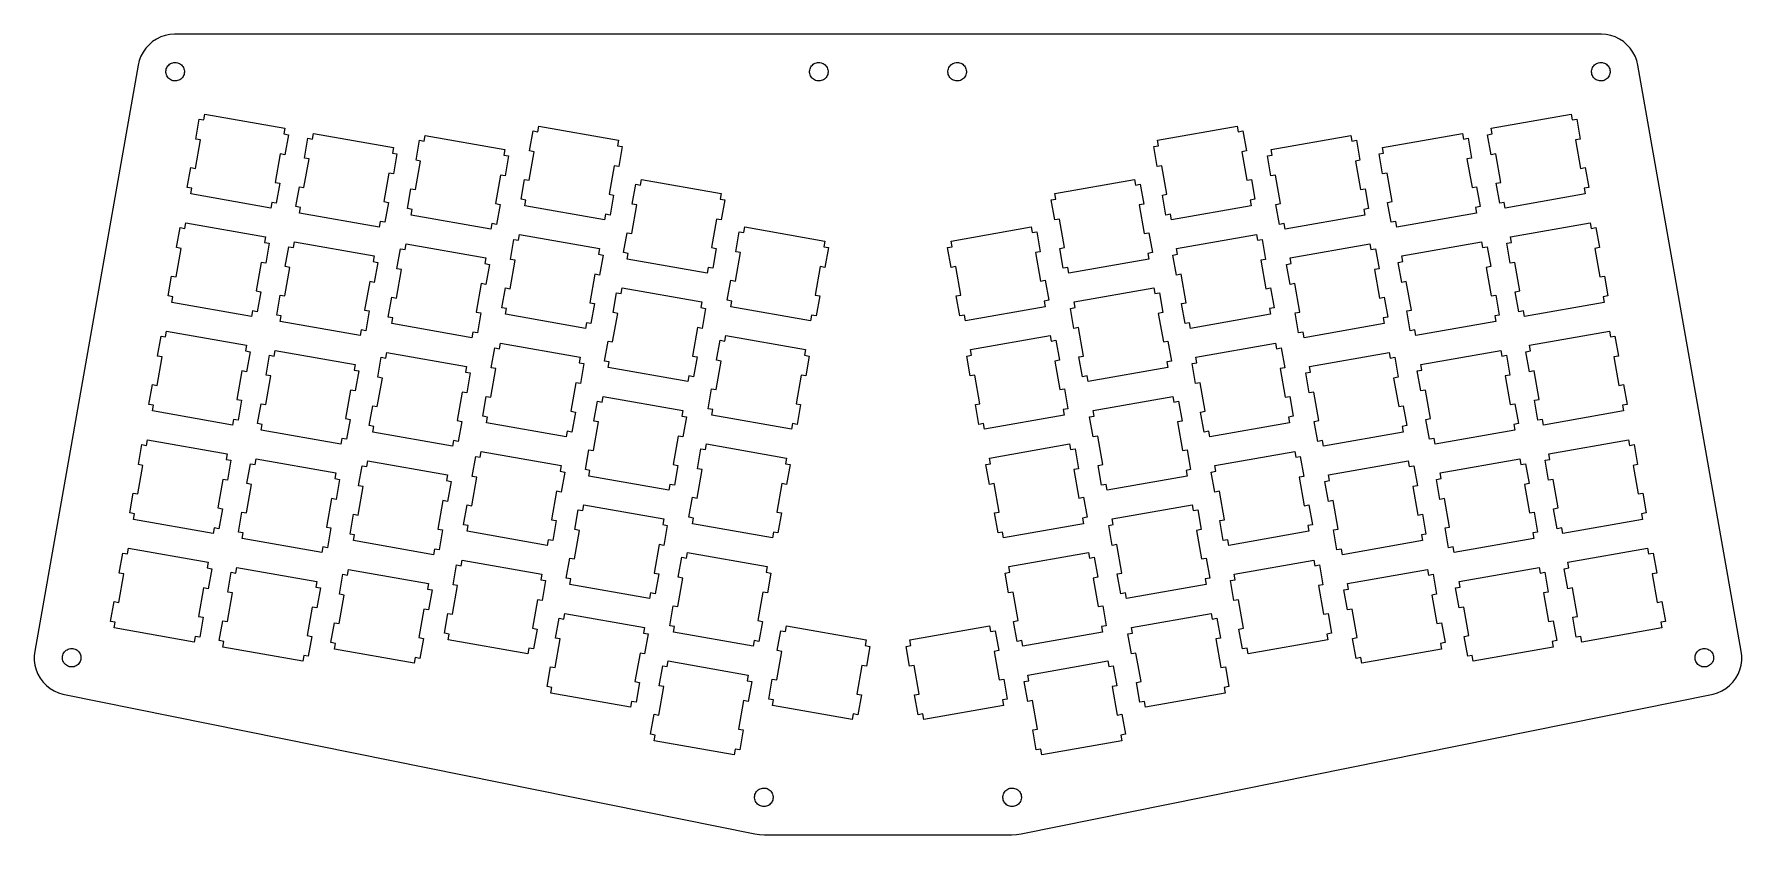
# Model space of a CAD drawing. Header units: metres. Extents: x -148 to 148, y -7 to 131.
import ezdxf

# ---------------------------------------------------------------- set-up
doc = ezdxf.new("R2010")
doc.units = ezdxf.units.M

msp = doc.modelspace()

# ---------------------------------------------------------------- linework, layer by layer
for p, q in [((-127.046, 130.052), (-127.668, 129.523)), ((-126.363, 130.499), (-127.046, 130.052)), ((-125.629, 130.857), (-126.363, 130.499)), ((-124.857, 131.12), (-125.629, 130.857)), ((-124.057, 131.284), (-124.857, 131.12)), ((-123.243, 131.347), (-124.057, 131.284)), ((123.243, 131.347), (-123.243, 131.347)), ((124.057, 131.284), (123.243, 131.347)), ((124.857, 131.12), (124.057, 131.284)), ((125.629, 130.857), (124.857, 131.12)), ((126.363, 130.499), (125.629, 130.857)), ((127.046, 130.052), (126.363, 130.499)), ((127.668, 129.523), (127.046, 130.052)), ((-129.072, 127.533), (-129.362, 126.77)), ((-128.689, 128.253), (-129.072, 127.533)), ((-128.218, 128.921), (-128.689, 128.253)), ((-127.668, 129.523), (-128.218, 128.921)), ((128.218, 128.921), (127.668, 129.523)), ((128.689, 128.253), (128.218, 128.921)), ((129.072, 127.533), (128.689, 128.253)), ((129.362, 126.77), (129.072, 127.533)), ((-129.554, 125.976), (-147.421, 24.6452)), ((-129.362, 126.77), (-129.554, 125.976)), ((-124.751, 124.926), (-124.728, 125.125)), ((-124.748, 124.725), (-124.751, 124.926)), ((-124.72, 124.526), (-124.748, 124.725)), ((-124.728, 125.125), (-124.681, 125.321)), ((-124.667, 124.332), (-124.72, 124.526)), ((-124.681, 125.321), (-124.61, 125.509)), ((-124.591, 124.146), (-124.667, 124.332)), ((-124.61, 125.509), (-124.515, 125.686)), ((-124.491, 123.971), (-124.591, 124.146)), ((-124.515, 125.686), (-124.399, 125.85)), ((-124.371, 123.811), (-124.491, 123.971)), ((-124.399, 125.85), (-124.264, 125.999)), ((-124.264, 125.999), (-124.111, 126.129)), ((-124.111, 126.129), (-123.943, 126.239)), ((-123.943, 126.239), (-123.762, 126.327)), ((-123.762, 126.327), (-123.572, 126.392)), ((-123.572, 126.392), (-123.375, 126.432)), ((-123.375, 126.432), (-123.175, 126.447)), ((-123.175, 126.447), (-122.974, 126.438)), ((-122.974, 126.438), (-122.776, 126.403)), ((-122.776, 126.403), (-122.584, 126.343)), ((-122.584, 126.343), (-122.401, 126.26)), ((-122.401, 126.26), (-122.23, 126.155)), ((-122.23, 126.155), (-122.074, 126.029)), ((-122.074, 126.029), (-121.934, 125.885)), ((-121.934, 125.885), (-121.814, 125.724)), ((-121.79, 124.009), (-121.906, 123.845)), ((-121.814, 125.724), (-121.714, 125.549)), ((-121.695, 124.187), (-121.79, 124.009)), ((-121.714, 125.549), (-121.638, 125.363)), ((-121.624, 124.374), (-121.695, 124.187)), ((-121.638, 125.363), (-121.585, 125.169)), ((-121.577, 124.57), (-121.624, 124.374)), ((-121.585, 125.169), (-121.557, 124.97)), ((-121.554, 124.769), (-121.577, 124.57)), ((-121.557, 124.97), (-121.554, 124.769)), ((-13.5444, 124.926), (-13.522, 125.125)), ((-13.5416, 124.725), (-13.5444, 124.926)), ((-13.5137, 124.526), (-13.5416, 124.725)), ((-13.522, 125.125), (-13.4748, 125.321)), ((-13.461, 124.332), (-13.5137, 124.526)), ((-13.4748, 125.321), (-13.4035, 125.509)), ((-13.3844, 124.146), (-13.461, 124.332)), ((-13.4035, 125.509), (-13.3091, 125.686)), ((-13.2852, 123.971), (-13.3844, 124.146)), ((-13.3091, 125.686), (-13.1933, 125.85)), ((-13.1648, 123.811), (-13.2852, 123.971)), ((-13.1933, 125.85), (-13.0578, 125.999)), ((-13.0578, 125.999), (-12.9048, 126.129)), ((-12.9048, 126.129), (-12.7367, 126.239)), ((-12.7367, 126.239), (-12.5561, 126.327)), ((-12.5561, 126.327), (-12.3659, 126.392)), ((-12.3659, 126.392), (-12.169, 126.432)), ((-12.169, 126.432), (-11.9687, 126.447)), ((-11.9687, 126.447), (-11.768, 126.438)), ((-11.768, 126.438), (-11.5701, 126.403)), ((-11.5701, 126.403), (-11.3782, 126.343)), ((-11.3782, 126.343), (-11.1952, 126.26)), ((-11.1952, 126.26), (-11.0241, 126.155)), ((-11.0241, 126.155), (-10.8675, 126.029)), ((-10.8675, 126.029), (-10.7279, 125.885)), ((-10.7279, 125.885), (-10.6075, 125.724)), ((-10.5836, 124.009), (-10.6994, 123.845)), ((-10.6075, 125.724), (-10.5083, 125.549)), ((-10.4893, 124.187), (-10.5836, 124.009)), ((-10.5083, 125.549), (-10.4317, 125.363)), ((-10.4179, 124.374), (-10.4893, 124.187)), ((-10.4317, 125.363), (-10.379, 125.169)), ((-10.3707, 124.57), (-10.4179, 124.374)), ((-10.379, 125.169), (-10.3511, 124.97)), ((-10.3483, 124.769), (-10.3707, 124.57)), ((-10.3511, 124.97), (-10.3483, 124.769)), ((10.3483, 124.769), (10.3511, 124.97)), ((10.3707, 124.57), (10.3483, 124.769)), ((10.3511, 124.97), (10.379, 125.169)), ((10.4179, 124.374), (10.3707, 124.57)), ((10.379, 125.169), (10.4317, 125.363)), ((10.4893, 124.187), (10.4179, 124.374)), ((10.4317, 125.363), (10.5083, 125.549)), ((10.5836, 124.009), (10.4893, 124.187)), ((10.5083, 125.549), (10.6075, 125.724)), ((10.6994, 123.845), (10.5836, 124.009)), ((10.6075, 125.724), (10.7279, 125.885)), ((10.7279, 125.885), (10.8675, 126.029)), ((10.8675, 126.029), (11.0241, 126.155)), ((11.0241, 126.155), (11.1952, 126.26)), ((11.1952, 126.26), (11.3782, 126.343)), ((11.3782, 126.343), (11.5701, 126.403)), ((11.5701, 126.403), (11.768, 126.438)), ((11.768, 126.438), (11.9687, 126.447)), ((11.9687, 126.447), (12.169, 126.432)), ((12.169, 126.432), (12.3659, 126.392)), ((12.3659, 126.392), (12.5561, 126.327)), ((12.5561, 126.327), (12.7367, 126.239)), ((12.7367, 126.239), (12.9048, 126.129)), ((12.9048, 126.129), (13.0578, 125.999)), ((13.0578, 125.999), (13.1933, 125.85)), ((13.2852, 123.971), (13.1648, 123.811)), ((13.1933, 125.85), (13.3091, 125.686)), ((13.3844, 124.146), (13.2852, 123.971)), ((13.3091, 125.686), (13.4035, 125.509)), ((13.461, 124.332), (13.3844, 124.146)), ((13.4035, 125.509), (13.4748, 125.321)), ((13.5137, 124.526), (13.461, 124.332)), ((13.4748, 125.321), (13.522, 125.125)), ((13.5416, 124.725), (13.5137, 124.526)), ((13.522, 125.125), (13.5444, 124.926)), ((13.5444, 124.926), (13.5416, 124.725)), ((121.554, 124.769), (121.557, 124.97)), ((121.577, 124.57), (121.554, 124.769)), ((121.557, 124.97), (121.585, 125.169)), ((121.624, 124.374), (121.577, 124.57)), ((121.585, 125.169), (121.638, 125.363)), ((121.695, 124.187), (121.624, 124.374)), ((121.638, 125.363), (121.714, 125.549)), ((121.79, 124.009), (121.695, 124.187)), ((121.714, 125.549), (121.814, 125.724)), ((121.906, 123.845), (121.79, 124.009)), ((121.814, 125.724), (121.934, 125.885)), ((121.934, 125.885), (122.074, 126.029)), ((122.074, 126.029), (122.23, 126.155)), ((122.23, 126.155), (122.401, 126.26)), ((122.401, 126.26), (122.584, 126.343)), ((122.584, 126.343), (122.776, 126.403)), ((122.776, 126.403), (122.974, 126.438)), ((122.974, 126.438), (123.175, 126.447)), ((123.175, 126.447), (123.375, 126.432)), ((123.375, 126.432), (123.572, 126.392)), ((123.572, 126.392), (123.762, 126.327)), ((123.762, 126.327), (123.943, 126.239)), ((123.943, 126.239), (124.111, 126.129)), ((124.111, 126.129), (124.264, 125.999)), ((124.264, 125.999), (124.399, 125.85)), ((124.491, 123.971), (124.371, 123.811)), ((124.399, 125.85), (124.515, 125.686)), ((124.591, 124.146), (124.491, 123.971)), ((124.515, 125.686), (124.61, 125.509)), ((124.667, 124.332), (124.591, 124.146)), ((124.61, 125.509), (124.681, 125.321)), ((124.72, 124.526), (124.667, 124.332)), ((124.681, 125.321), (124.728, 125.125)), ((124.748, 124.725), (124.72, 124.526)), ((124.728, 125.125), (124.751, 124.926)), ((124.751, 124.926), (124.748, 124.725)), ((129.554, 125.976), (129.362, 126.77)), ((147.421, 24.6452), (129.554, 125.976)), ((-124.231, 123.666), (-124.371, 123.811)), ((-124.075, 123.54), (-124.231, 123.666)), ((-123.904, 123.435), (-124.075, 123.54)), ((-123.721, 123.352), (-123.904, 123.435)), ((-123.529, 123.292), (-123.721, 123.352)), ((-123.331, 123.258), (-123.529, 123.292)), ((-123.13, 123.248), (-123.331, 123.258)), ((-122.93, 123.263), (-123.13, 123.248)), ((-122.733, 123.304), (-122.93, 123.263)), ((-122.543, 123.368), (-122.733, 123.304)), ((-122.362, 123.456), (-122.543, 123.368)), ((-122.194, 123.566), (-122.362, 123.456)), ((-122.041, 123.697), (-122.194, 123.566)), ((-121.906, 123.845), (-122.041, 123.697)), ((-13.0253, 123.666), (-13.1648, 123.811)), ((-12.8687, 123.54), (-13.0253, 123.666)), ((-12.6975, 123.435), (-12.8687, 123.54)), ((-12.5145, 123.352), (-12.6975, 123.435)), ((-12.3226, 123.292), (-12.5145, 123.352)), ((-12.1247, 123.258), (-12.3226, 123.292)), ((-11.924, 123.248), (-12.1247, 123.258)), ((-11.7237, 123.263), (-11.924, 123.248)), ((-11.5269, 123.304), (-11.7237, 123.263)), ((-11.3367, 123.368), (-11.5269, 123.304)), ((-11.1561, 123.456), (-11.3367, 123.368)), ((-10.9879, 123.566), (-11.1561, 123.456)), ((-10.8349, 123.697), (-10.9879, 123.566)), ((-10.6994, 123.845), (-10.8349, 123.697)), ((10.8349, 123.697), (10.6994, 123.845)), ((10.9879, 123.566), (10.8349, 123.697)), ((11.1561, 123.456), (10.9879, 123.566)), ((11.3367, 123.368), (11.1561, 123.456)), ((11.5269, 123.304), (11.3367, 123.368)), ((11.7237, 123.263), (11.5269, 123.304)), ((11.924, 123.248), (11.7237, 123.263)), ((12.1247, 123.258), (11.924, 123.248)), ((12.3226, 123.292), (12.1247, 123.258)), ((12.5145, 123.352), (12.3226, 123.292)), ((12.6975, 123.435), (12.5145, 123.352)), ((12.8687, 123.54), (12.6975, 123.435)), ((13.0253, 123.666), (12.8687, 123.54)), ((13.1648, 123.811), (13.0253, 123.666)), ((122.041, 123.697), (121.906, 123.845)), ((122.194, 123.566), (122.041, 123.697)), ((122.362, 123.456), (122.194, 123.566)), ((122.543, 123.368), (122.362, 123.456)), ((122.733, 123.304), (122.543, 123.368)), ((122.93, 123.263), (122.733, 123.304)), ((123.13, 123.248), (122.93, 123.263)), ((123.331, 123.258), (123.13, 123.248)), ((123.529, 123.292), (123.331, 123.258)), ((123.721, 123.352), (123.529, 123.292)), ((123.904, 123.435), (123.721, 123.352)), ((124.075, 123.54), (123.904, 123.435)), ((124.231, 123.666), (124.075, 123.54)), ((124.371, 123.811), (124.231, 123.666)), ((-119.585, 113.209), (-118.977, 116.656)), ((-118.977, 116.656), (-118.177, 116.514)), ((-118.177, 116.514), (-118.004, 117.495)), ((-118.004, 117.495), (-104.217, 115.064)), ((-104.217, 115.064), (-104.39, 114.083)), ((-60.5059, 114.469), (-60.333, 115.449)), ((-60.333, 115.449), (-46.5457, 113.018)), ((46.5457, 113.018), (60.333, 115.449)), ((60.333, 115.449), (60.5059, 114.469)), ((104.217, 115.064), (118.004, 117.495)), ((104.39, 114.083), (104.217, 115.064)), ((118.004, 117.495), (118.177, 116.514)), ((118.177, 116.514), (118.977, 116.656)), ((118.977, 116.656), (119.585, 113.209)), ((-119.654, 108.135), (-118.785, 113.067)), ((-118.785, 113.067), (-119.585, 113.209)), ((-104.39, 114.083), (-103.589, 113.942)), ((-103.589, 113.942), (-104.197, 110.495)), ((-100.824, 109.901), (-100.217, 113.348)), ((-100.217, 113.348), (-99.4163, 113.206)), ((-99.4163, 113.206), (-99.2434, 114.187)), ((-99.2434, 114.187), (-85.4561, 111.756)), ((-81.543, 109.547), (-80.9352, 112.994)), ((-80.9352, 112.994), (-80.1347, 112.853)), ((-80.1347, 112.853), (-79.9619, 113.833)), ((-79.9619, 113.833), (-66.1746, 111.402)), ((-61.9141, 111.163), (-61.3063, 114.61)), ((-61.3063, 114.61), (-60.5059, 114.469)), ((-46.5457, 113.018), (-46.7186, 112.038)), ((46.7186, 112.038), (46.5457, 113.018)), ((60.5059, 114.469), (61.3063, 114.61)), ((61.3063, 114.61), (61.9141, 111.163)), ((66.1746, 111.402), (79.9619, 113.833)), ((79.9619, 113.833), (80.1347, 112.853)), ((80.1347, 112.853), (80.9352, 112.994)), ((80.9352, 112.994), (81.543, 109.547)), ((85.4561, 111.756), (99.2434, 114.187)), ((99.2434, 114.187), (99.4163, 113.206)), ((99.4163, 113.206), (100.217, 113.348)), ((100.217, 113.348), (100.824, 109.901)), ((103.589, 113.942), (104.39, 114.083)), ((104.197, 110.495), (103.589, 113.942)), ((119.585, 113.209), (118.785, 113.067)), ((118.785, 113.067), (119.654, 108.135)), ((-104.997, 110.636), (-105.867, 105.704)), ((-104.197, 110.495), (-104.997, 110.636)), ((-100.894, 104.827), (-100.024, 109.759)), ((-100.024, 109.759), (-100.824, 109.901)), ((-85.4561, 111.756), (-85.629, 110.775)), ((-85.629, 110.775), (-84.8285, 110.634)), ((-84.8285, 110.634), (-85.4363, 107.187)), ((-81.6123, 104.473), (-80.7425, 109.406)), ((-80.7425, 109.406), (-81.543, 109.547)), ((-66.1746, 111.402), (-66.3474, 110.422)), ((-66.3474, 110.422), (-65.547, 110.281)), ((-65.547, 110.281), (-66.1548, 106.834)), ((-61.9835, 106.089), (-61.1137, 111.022)), ((-61.1137, 111.022), (-61.9141, 111.163)), ((-46.7186, 112.038), (-45.9181, 111.897)), ((-45.9181, 111.897), (-46.5259, 108.45)), ((45.9181, 111.897), (46.7186, 112.038)), ((46.5259, 108.45), (45.9181, 111.897)), ((61.9141, 111.163), (61.1137, 111.022)), ((61.1137, 111.022), (61.9835, 106.089)), ((65.547, 110.281), (66.3474, 110.422)), ((66.1548, 106.834), (65.547, 110.281)), ((66.3474, 110.422), (66.1746, 111.402)), ((81.543, 109.547), (80.7425, 109.406)), ((80.7425, 109.406), (81.6123, 104.473)), ((84.8285, 110.634), (85.629, 110.775)), ((85.4363, 107.187), (84.8285, 110.634)), ((85.629, 110.775), (85.4561, 111.756)), ((100.824, 109.901), (100.024, 109.759)), ((100.024, 109.759), (100.894, 104.827)), ((104.997, 110.636), (104.197, 110.495)), ((105.867, 105.704), (104.997, 110.636)), ((-121.063, 104.829), (-120.455, 108.276)), ((-120.455, 108.276), (-119.654, 108.135)), ((-86.2367, 107.328), (-87.1065, 102.396)), ((-85.4363, 107.187), (-86.2367, 107.328)), ((-66.9552, 106.975), (-67.825, 102.042)), ((-66.1548, 106.834), (-66.9552, 106.975)), ((-63.3917, 102.783), (-62.7839, 106.23)), ((-62.7839, 106.23), (-61.9835, 106.089)), ((-47.3264, 108.591), (-48.1962, 103.658)), ((-46.5259, 108.45), (-47.3264, 108.591)), ((-42.7872, 105.252), (-42.6143, 106.232)), ((-42.6143, 106.232), (-28.827, 103.801)), ((28.827, 103.801), (42.6143, 106.232)), ((42.6143, 106.232), (42.7872, 105.252)), ((47.3264, 108.591), (46.5259, 108.45)), ((48.1962, 103.658), (47.3264, 108.591)), ((61.9835, 106.089), (62.7839, 106.23)), ((62.7839, 106.23), (63.3917, 102.783)), ((66.9552, 106.975), (66.1548, 106.834)), ((67.825, 102.042), (66.9552, 106.975)), ((86.2367, 107.328), (85.4363, 107.187)), ((87.1065, 102.396), (86.2367, 107.328)), ((119.654, 108.135), (120.455, 108.276)), ((120.455, 108.276), (121.063, 104.829)), ((-120.262, 104.688), (-121.063, 104.829)), ((-120.435, 103.707), (-120.262, 104.688)), ((-106.648, 101.276), (-120.435, 103.707)), ((-105.867, 105.704), (-105.067, 105.562)), ((-105.067, 105.562), (-105.674, 102.116)), ((-102.302, 101.521), (-101.694, 104.968)), ((-101.694, 104.968), (-100.894, 104.827)), ((-83.0205, 101.167), (-82.4127, 104.614)), ((-82.4127, 104.614), (-81.6123, 104.473)), ((-48.1962, 103.658), (-47.3957, 103.517)), ((-47.3957, 103.517), (-48.0035, 100.07)), ((-44.1954, 101.946), (-43.5876, 105.393)), ((-43.5876, 105.393), (-42.7872, 105.252)), ((-28.827, 103.801), (-28.9999, 102.821)), ((28.9999, 102.821), (28.827, 103.801)), ((42.7872, 105.252), (43.5876, 105.393)), ((43.5876, 105.393), (44.1954, 101.946)), ((47.3957, 103.517), (48.1962, 103.658)), ((48.0035, 100.07), (47.3957, 103.517)), ((81.6123, 104.473), (82.4127, 104.614)), ((82.4127, 104.614), (83.0205, 101.167)), ((100.894, 104.827), (101.694, 104.968)), ((101.694, 104.968), (102.302, 101.521)), ((105.067, 105.562), (105.867, 105.704)), ((105.674, 102.116), (105.067, 105.562)), ((120.435, 103.707), (106.648, 101.276)), ((121.063, 104.829), (120.262, 104.688)), ((120.262, 104.688), (120.435, 103.707)), ((-106.475, 102.257), (-106.648, 101.276)), ((-105.674, 102.116), (-106.475, 102.257)), ((-101.502, 101.38), (-102.302, 101.521)), ((-101.674, 100.399), (-101.502, 101.38)), ((-87.8872, 97.9683), (-101.674, 100.399)), ((-87.1065, 102.396), (-86.3061, 102.254)), ((-86.3061, 102.254), (-86.9139, 98.8075)), ((-82.2201, 101.026), (-83.0205, 101.167)), ((-82.3929, 100.046), (-82.2201, 101.026)), ((-67.825, 102.042), (-67.0245, 101.901)), ((-67.0245, 101.901), (-67.6323, 98.4539)), ((-62.5912, 102.642), (-63.3917, 102.783)), ((-62.7641, 101.662), (-62.5912, 102.642)), ((-48.9768, 99.2308), (-62.7641, 101.662)), ((-44.2648, 96.8723), (-43.395, 101.805)), ((-43.395, 101.805), (-44.1954, 101.946)), ((-28.9999, 102.821), (-28.1994, 102.68)), ((-28.1994, 102.68), (-28.8072, 99.2328)), ((28.1994, 102.68), (28.9999, 102.821)), ((28.8072, 99.2328), (28.1994, 102.68)), ((44.1954, 101.946), (43.395, 101.805)), ((43.395, 101.805), (44.2648, 96.8723)), ((62.7641, 101.662), (48.9768, 99.2308)), ((63.3917, 102.783), (62.5912, 102.642)), ((62.5912, 102.642), (62.7641, 101.662)), ((67.0245, 101.901), (67.825, 102.042)), ((67.6323, 98.4539), (67.0245, 101.901)), ((83.0205, 101.167), (82.2201, 101.026)), ((82.2201, 101.026), (82.3929, 100.046)), ((86.3061, 102.254), (87.1065, 102.396)), ((86.9139, 98.8075), (86.3061, 102.254)), ((101.674, 100.399), (87.8872, 97.9683)), ((102.302, 101.521), (101.502, 101.38)), ((101.502, 101.38), (101.674, 100.399)), ((106.475, 102.257), (105.674, 102.116)), ((106.648, 101.276), (106.475, 102.257)), ((-122.893, 94.448), (-122.285, 97.8949)), ((-122.285, 97.8949), (-121.485, 97.7538)), ((-121.485, 97.7538), (-121.312, 98.7341)), ((-121.312, 98.7341), (-107.525, 96.303)), ((-87.7143, 98.9487), (-87.8872, 97.9683)), ((-86.9139, 98.8075), (-87.7143, 98.9487)), ((-68.6056, 97.6147), (-82.3929, 100.046)), ((-68.4328, 98.5951), (-68.6056, 97.6147)), ((-67.6323, 98.4539), (-68.4328, 98.5951)), ((-48.8039, 100.211), (-48.9768, 99.2308)), ((-48.0035, 100.07), (-48.8039, 100.211)), ((-29.6077, 99.374), (-30.4775, 94.4412)), ((-28.8072, 99.2328), (-29.6077, 99.374)), ((-24.8949, 97.02), (-24.722, 98.0003)), ((-24.722, 98.0003), (-10.9347, 95.5692)), ((10.9347, 95.5692), (24.722, 98.0003)), ((24.722, 98.0003), (24.8949, 97.02)), ((29.6077, 99.374), (28.8072, 99.2328)), ((30.4775, 94.4412), (29.6077, 99.374)), ((48.8039, 100.211), (48.0035, 100.07)), ((48.9768, 99.2308), (48.8039, 100.211)), ((68.4328, 98.5951), (67.6323, 98.4539)), ((68.6056, 97.6147), (68.4328, 98.5951)), ((82.3929, 100.046), (68.6056, 97.6147)), ((87.7143, 98.9487), (86.9139, 98.8075)), ((87.8872, 97.9683), (87.7143, 98.9487)), ((107.525, 96.303), (121.312, 98.7341)), ((121.312, 98.7341), (121.485, 97.7538)), ((121.485, 97.7538), (122.285, 97.8949)), ((122.285, 97.8949), (122.893, 94.448)), ((-122.093, 94.3069), (-122.893, 94.448)), ((-107.525, 96.303), (-107.698, 95.3227)), ((-107.698, 95.3227), (-106.897, 95.1816)), ((-106.897, 95.1816), (-107.505, 91.7346)), ((-104.132, 91.14), (-103.525, 94.5869)), ((-103.525, 94.5869), (-102.724, 94.4458)), ((-102.724, 94.4458), (-102.551, 95.4261)), ((-102.551, 95.4261), (-88.7641, 92.995)), ((-83.4427, 94.0922), (-83.2699, 95.0725)), ((-83.2699, 95.0725), (-69.4826, 92.6415)), ((-65.2221, 92.4025), (-64.6143, 95.8494)), ((-64.6143, 95.8494), (-63.8139, 95.7083)), ((-63.8139, 95.7083), (-63.641, 96.6886)), ((-63.641, 96.6886), (-49.8537, 94.2575)), ((-45.673, 93.5665), (-45.0652, 97.0134)), ((-45.0652, 97.0134), (-44.2648, 96.8723)), ((-30.4775, 94.4412), (-29.677, 94.3001)), ((-26.3031, 93.7142), (-25.6953, 97.1611)), ((-25.6953, 97.1611), (-24.8949, 97.02)), ((-10.9347, 95.5692), (-11.1075, 94.5889)), ((-11.1075, 94.5889), (-10.3071, 94.4477)), ((-10.3071, 94.4477), (-10.9149, 91.0008)), ((10.3071, 94.4477), (11.1075, 94.5889)), ((10.9149, 91.0008), (10.3071, 94.4477)), ((11.1075, 94.5889), (10.9347, 95.5692)), ((24.8949, 97.02), (25.6953, 97.1611)), ((25.6953, 97.1611), (26.3031, 93.7142)), ((29.677, 94.3001), (30.4775, 94.4412)), ((44.2648, 96.8723), (45.0652, 97.0134)), ((45.0652, 97.0134), (45.673, 93.5665)), ((49.8537, 94.2575), (63.641, 96.6886)), ((63.641, 96.6886), (63.8139, 95.7083)), ((63.8139, 95.7083), (64.6143, 95.8494)), ((64.6143, 95.8494), (65.2221, 92.4025)), ((69.4826, 92.6415), (83.2699, 95.0725)), ((83.2699, 95.0725), (83.4427, 94.0922)), ((88.7641, 92.995), (102.551, 95.4261)), ((102.551, 95.4261), (102.724, 94.4458)), ((102.724, 94.4458), (103.525, 94.5869)), ((103.525, 94.5869), (104.132, 91.14)), ((106.897, 95.1816), (107.698, 95.3227)), ((107.505, 91.7346), (106.897, 95.1816)), ((107.698, 95.3227), (107.525, 96.303)), ((122.893, 94.448), (122.093, 94.3069)), ((-122.962, 89.3741), (-122.093, 94.3069)), ((-108.305, 91.8758), (-109.175, 86.943)), ((-107.505, 91.7346), (-108.305, 91.8758)), ((-88.7641, 92.995), (-88.937, 92.0147)), ((-88.937, 92.0147), (-88.1365, 91.8736)), ((-88.1365, 91.8736), (-88.7443, 88.4266)), ((-84.851, 90.7864), (-84.2432, 94.2334)), ((-84.2432, 94.2334), (-83.4427, 94.0922)), ((-69.4826, 92.6415), (-69.6554, 91.6611)), ((-69.6554, 91.6611), (-68.855, 91.52)), ((-68.855, 91.52), (-69.4628, 88.0731)), ((-65.2915, 87.3285), (-64.4217, 92.2613)), ((-64.4217, 92.2613), (-65.2221, 92.4025)), ((-49.8537, 94.2575), (-50.0266, 93.2772)), ((-50.0266, 93.2772), (-49.2261, 93.136)), ((-49.2261, 93.136), (-49.8339, 89.6891)), ((-44.8726, 93.4253), (-45.673, 93.5665)), ((-45.0454, 92.445), (-44.8726, 93.4253)), ((-31.2581, 90.0139), (-45.0454, 92.445)), ((-29.677, 94.3001), (-30.2848, 90.8531)), ((-26.3724, 88.6402), (-25.5026, 93.573)), ((-25.5026, 93.573), (-26.3031, 93.7142)), ((26.3031, 93.7142), (25.5026, 93.573)), ((25.5026, 93.573), (26.3724, 88.6402)), ((30.2848, 90.8531), (29.677, 94.3001)), ((45.0454, 92.445), (31.2581, 90.0139)), ((45.673, 93.5665), (44.8726, 93.4253)), ((44.8726, 93.4253), (45.0454, 92.445)), ((49.2261, 93.136), (50.0266, 93.2772)), ((49.8339, 89.6891), (49.2261, 93.136)), ((50.0266, 93.2772), (49.8537, 94.2575)), ((65.2221, 92.4025), (64.4217, 92.2613)), ((64.4217, 92.2613), (65.2915, 87.3285)), ((68.855, 91.52), (69.6554, 91.6611)), ((69.4628, 88.0731), (68.855, 91.52)), ((69.6554, 91.6611), (69.4826, 92.6415)), ((83.4427, 94.0922), (84.2432, 94.2334)), ((84.2432, 94.2334), (84.851, 90.7864)), ((88.1365, 91.8736), (88.937, 92.0147)), ((88.7443, 88.4266), (88.1365, 91.8736)), ((88.937, 92.0147), (88.7641, 92.995)), ((108.305, 91.8758), (107.505, 91.7346)), ((109.175, 86.943), (108.305, 91.8758)), ((122.093, 94.3069), (122.962, 89.3741)), ((-124.371, 86.0683), (-123.763, 89.5152)), ((-123.763, 89.5152), (-122.962, 89.3741)), ((-104.202, 86.0661), (-103.332, 90.9989)), ((-103.332, 90.9989), (-104.132, 91.14)), ((-89.5447, 88.5678), (-90.4145, 83.635)), ((-88.7443, 88.4266), (-89.5447, 88.5678)), ((-84.9203, 85.7125), (-84.0505, 90.6453)), ((-84.0505, 90.6453), (-84.851, 90.7864)), ((-50.6344, 89.8302), (-51.5042, 84.8975)), ((-49.8339, 89.6891), (-50.6344, 89.8302)), ((-31.0853, 90.9943), (-31.2581, 90.0139)), ((-30.2848, 90.8531), (-31.0853, 90.9943)), ((-27.7807, 85.3344), (-27.1729, 88.7814)), ((-27.1729, 88.7814), (-26.3724, 88.6402)), ((-11.7153, 91.142), (-12.5851, 86.2092)), ((-10.9149, 91.0008), (-11.7153, 91.142)), ((11.7153, 91.142), (10.9149, 91.0008)), ((12.5851, 86.2092), (11.7153, 91.142)), ((26.3724, 88.6402), (27.1729, 88.7814)), ((27.1729, 88.7814), (27.7807, 85.3344)), ((31.0853, 90.9943), (30.2848, 90.8531)), ((31.2581, 90.0139), (31.0853, 90.9943)), ((50.6344, 89.8302), (49.8339, 89.6891)), ((51.5042, 84.8975), (50.6344, 89.8302)), ((84.851, 90.7864), (84.0505, 90.6453)), ((84.0505, 90.6453), (84.9203, 85.7125)), ((89.5447, 88.5678), (88.7443, 88.4266)), ((90.4145, 83.635), (89.5447, 88.5678)), ((104.132, 91.14), (103.332, 90.9989)), ((103.332, 90.9989), (104.202, 86.0661)), ((122.962, 89.3741), (123.763, 89.5152)), ((123.763, 89.5152), (124.371, 86.0683)), ((-123.57, 85.9271), (-124.371, 86.0683)), ((-123.743, 84.9468), (-123.57, 85.9271)), ((-109.175, 86.943), (-108.375, 86.8018)), ((-108.375, 86.8018), (-108.982, 83.3549)), ((-105.61, 82.7603), (-105.002, 86.2072)), ((-105.002, 86.2072), (-104.202, 86.0661)), ((-86.3285, 82.4067), (-85.7207, 85.8536)), ((-85.7207, 85.8536), (-84.9203, 85.7125)), ((-70.2632, 88.2142), (-71.133, 83.2814)), ((-69.4628, 88.0731), (-70.2632, 88.2142)), ((-66.6997, 84.0227), (-66.0919, 87.4697)), ((-66.0919, 87.4697), (-65.2915, 87.3285)), ((-47.5034, 83.1856), (-46.8956, 86.6325)), ((-46.8956, 86.6325), (-46.0952, 86.4914)), ((-46.0952, 86.4914), (-45.9223, 87.4717)), ((-45.9223, 87.4717), (-32.135, 85.0407)), ((-12.5851, 86.2092), (-11.7847, 86.068)), ((-11.7847, 86.068), (-12.3925, 82.6211)), ((11.7847, 86.068), (12.5851, 86.2092)), ((12.3925, 82.6211), (11.7847, 86.068)), ((32.135, 85.0407), (45.9223, 87.4717)), ((45.9223, 87.4717), (46.0952, 86.4914)), ((46.0952, 86.4914), (46.8956, 86.6325)), ((46.8956, 86.6325), (47.5034, 83.1856)), ((65.2915, 87.3285), (66.0919, 87.4697)), ((66.0919, 87.4697), (66.6997, 84.0227)), ((70.2632, 88.2142), (69.4628, 88.0731)), ((71.133, 83.2814), (70.2632, 88.2142)), ((84.9203, 85.7125), (85.7207, 85.8536)), ((85.7207, 85.8536), (86.3285, 82.4067)), ((104.202, 86.0661), (105.002, 86.2072)), ((105.002, 86.2072), (105.61, 82.7603)), ((108.375, 86.8018), (109.175, 86.943)), ((108.982, 83.3549), (108.375, 86.8018)), ((124.371, 86.0683), (123.57, 85.9271)), ((123.57, 85.9271), (123.743, 84.9468)), ((-109.956, 82.5157), (-123.743, 84.9468)), ((-109.783, 83.496), (-109.956, 82.5157)), ((-108.982, 83.3549), (-109.783, 83.496)), ((-104.81, 82.6191), (-105.61, 82.7603)), ((-104.982, 81.6388), (-104.81, 82.6191)), ((-90.4145, 83.635), (-89.6141, 83.4939)), ((-89.6141, 83.4939), (-90.2219, 80.0469)), ((-71.133, 83.2814), (-70.3325, 83.1403)), ((-70.3325, 83.1403), (-70.9403, 79.6933)), ((-65.8992, 83.8816), (-66.6997, 84.0227)), ((-66.0721, 82.9013), (-65.8992, 83.8816)), ((-52.2848, 80.4702), (-66.0721, 82.9013)), ((-51.5042, 84.8975), (-50.7037, 84.7563)), ((-50.7037, 84.7563), (-51.3115, 81.3094)), ((-47.5728, 78.1117), (-46.703, 83.0445)), ((-46.703, 83.0445), (-47.5034, 83.1856)), ((-32.135, 85.0407), (-32.3079, 84.0603)), ((-32.3079, 84.0603), (-31.5074, 83.9192)), ((-31.5074, 83.9192), (-32.1152, 80.4723)), ((-26.9802, 85.1933), (-27.7807, 85.3344)), ((-27.1531, 84.213), (-26.9802, 85.1933)), ((-13.3658, 81.7819), (-27.1531, 84.213)), ((-13.1929, 82.7622), (-13.3658, 81.7819)), ((-12.3925, 82.6211), (-13.1929, 82.7622)), ((13.1929, 82.7622), (12.3925, 82.6211)), ((13.3658, 81.7819), (13.1929, 82.7622)), ((27.1531, 84.213), (13.3658, 81.7819)), ((27.7807, 85.3344), (26.9802, 85.1933)), ((26.9802, 85.1933), (27.1531, 84.213)), ((31.5074, 83.9192), (32.3079, 84.0603)), ((32.1152, 80.4723), (31.5074, 83.9192)), ((32.3079, 84.0603), (32.135, 85.0407)), ((47.5034, 83.1856), (46.703, 83.0445)), ((46.703, 83.0445), (47.5728, 78.1117)), ((50.7037, 84.7563), (51.5042, 84.8975)), ((51.3115, 81.3094), (50.7037, 84.7563)), ((66.0721, 82.9013), (52.2848, 80.4702)), ((66.6997, 84.0227), (65.8992, 83.8816)), ((65.8992, 83.8816), (66.0721, 82.9013)), ((70.3325, 83.1403), (71.133, 83.2814)), ((70.9403, 79.6933), (70.3325, 83.1403)), ((89.6141, 83.4939), (90.4145, 83.635)), ((90.2219, 80.0469), (89.6141, 83.4939)), ((105.61, 82.7603), (104.81, 82.6191)), ((104.81, 82.6191), (104.982, 81.6388)), ((109.783, 83.496), (108.982, 83.3549)), ((109.956, 82.5157), (109.783, 83.496)), ((123.743, 84.9468), (109.956, 82.5157)), ((-124.793, 78.9932), (-124.62, 79.9735)), ((-124.62, 79.9735), (-110.833, 77.5424)), ((-91.1952, 79.2077), (-104.982, 81.6388)), ((-91.0223, 80.1881), (-91.1952, 79.2077)), ((-90.2219, 80.0469), (-91.0223, 80.1881)), ((-85.5281, 82.2656), (-86.3285, 82.4067)), ((-85.7009, 81.2852), (-85.5281, 82.2656)), ((-71.9136, 78.8542), (-85.7009, 81.2852)), ((-71.7408, 79.8345), (-71.9136, 78.8542)), ((-70.9403, 79.6933), (-71.7408, 79.8345)), ((-52.1119, 81.4505), (-52.2848, 80.4702)), ((-51.3115, 81.3094), (-52.1119, 81.4505)), ((-32.9157, 80.6134), (-33.7855, 75.6806)), ((-32.1152, 80.4723), (-32.9157, 80.6134)), ((32.9157, 80.6134), (32.1152, 80.4723)), ((33.7855, 75.6806), (32.9157, 80.6134)), ((52.1119, 81.4505), (51.3115, 81.3094)), ((52.2848, 80.4702), (52.1119, 81.4505)), ((71.7408, 79.8345), (70.9403, 79.6933)), ((71.9136, 78.8542), (71.7408, 79.8345)), ((85.7009, 81.2852), (71.9136, 78.8542)), ((86.3285, 82.4067), (85.5281, 82.2656)), ((85.5281, 82.2656), (85.7009, 81.2852)), ((91.0223, 80.1881), (90.2219, 80.0469)), ((91.1952, 79.2077), (91.0223, 80.1881)), ((104.982, 81.6388), (91.1952, 79.2077)), ((110.833, 77.5424), (124.62, 79.9735)), ((124.62, 79.9735), (124.793, 78.9932)), ((-126.201, 75.6874), (-125.593, 79.1343)), ((-125.593, 79.1343), (-124.793, 78.9932)), ((-110.833, 77.5424), (-111.006, 76.5621)), ((-68.5301, 73.6419), (-67.9223, 77.0888)), ((-67.9223, 77.0888), (-67.1219, 76.9477)), ((-67.1219, 76.9477), (-66.949, 77.928)), ((-66.949, 77.928), (-53.1617, 75.4969)), ((-48.981, 74.8059), (-48.3732, 78.2528)), ((-48.3732, 78.2528), (-47.5728, 78.1117)), ((-29.6111, 74.9536), (-29.0033, 78.4005)), ((-29.0033, 78.4005), (-28.2029, 78.2594)), ((-28.2029, 78.2594), (-28.03, 79.2397)), ((-28.03, 79.2397), (-14.2427, 76.8086)), ((-14.2427, 76.8086), (-14.4155, 75.8283)), ((14.2427, 76.8086), (28.03, 79.2397)), ((14.4155, 75.8283), (14.2427, 76.8086)), ((28.03, 79.2397), (28.2029, 78.2594)), ((28.2029, 78.2594), (29.0033, 78.4005)), ((29.0033, 78.4005), (29.6111, 74.9536)), ((47.5728, 78.1117), (48.3732, 78.2528)), ((48.3732, 78.2528), (48.981, 74.8059)), ((53.1617, 75.4969), (66.949, 77.928)), ((66.949, 77.928), (67.1219, 76.9477)), ((67.1219, 76.9477), (67.9223, 77.0888)), ((67.9223, 77.0888), (68.5301, 73.6419)), ((111.006, 76.5621), (110.833, 77.5424)), ((124.793, 78.9932), (125.593, 79.1343)), ((125.593, 79.1343), (126.201, 75.6874)), ((-126.27, 70.6135), (-125.401, 75.5462)), ((-125.401, 75.5462), (-126.201, 75.6874)), ((-111.006, 76.5621), (-110.205, 76.421)), ((-110.205, 76.421), (-110.813, 72.974)), ((-107.44, 72.3794), (-106.833, 75.8263)), ((-106.833, 75.8263), (-106.032, 75.6852)), ((-106.032, 75.6852), (-105.859, 76.6655)), ((-105.859, 76.6655), (-92.0721, 74.2345)), ((-92.0721, 74.2345), (-92.2449, 73.2541)), ((-88.159, 72.0258), (-87.5512, 75.4727)), ((-87.5512, 75.4727), (-86.7507, 75.3316)), ((-86.7507, 75.3316), (-86.5779, 76.312)), ((-86.5779, 76.312), (-72.7906, 73.8809)), ((-72.7906, 73.8809), (-72.9634, 72.9005)), ((-53.1617, 75.4969), (-53.3346, 74.5166)), ((-53.3346, 74.5166), (-52.5341, 74.3754)), ((-52.5341, 74.3754), (-53.1419, 70.9285)), ((-48.1806, 74.6647), (-48.981, 74.8059)), ((-48.3534, 73.6844), (-48.1806, 74.6647)), ((-33.7855, 75.6806), (-32.985, 75.5395)), ((-32.985, 75.5395), (-33.5928, 72.0925)), ((-29.6804, 69.8797), (-28.8106, 74.8124)), ((-28.8106, 74.8124), (-29.6111, 74.9536)), ((-14.4155, 75.8283), (-13.6151, 75.6871)), ((-13.6151, 75.6871), (-14.2229, 72.2402)), ((13.6151, 75.6871), (14.4155, 75.8283)), ((14.2229, 72.2402), (13.6151, 75.6871)), ((29.6111, 74.9536), (28.8106, 74.8124)), ((28.8106, 74.8124), (29.6804, 69.8797)), ((32.985, 75.5395), (33.7855, 75.6806)), ((33.5928, 72.0925), (32.985, 75.5395)), ((48.981, 74.8059), (48.1806, 74.6647)), ((48.1806, 74.6647), (48.3534, 73.6844)), ((52.5341, 74.3754), (53.3346, 74.5166)), ((53.1419, 70.9285), (52.5341, 74.3754)), ((53.3346, 74.5166), (53.1617, 75.4969)), ((72.7906, 73.8809), (86.5779, 76.312)), ((72.9634, 72.9005), (72.7906, 73.8809)), ((86.5779, 76.312), (86.7507, 75.3316)), ((86.7507, 75.3316), (87.5512, 75.4727)), ((87.5512, 75.4727), (88.159, 72.0258)), ((92.0721, 74.2345), (105.859, 76.6655)), ((92.2449, 73.2541), (92.0721, 74.2345)), ((105.859, 76.6655), (106.032, 75.6852)), ((106.032, 75.6852), (106.833, 75.8263)), ((106.833, 75.8263), (107.44, 72.3794)), ((110.205, 76.421), (111.006, 76.5621)), ((110.813, 72.974), (110.205, 76.421)), ((126.201, 75.6874), (125.401, 75.5462)), ((125.401, 75.5462), (126.27, 70.6135)), ((-111.613, 73.1152), (-112.483, 68.1824)), ((-110.813, 72.974), (-111.613, 73.1152)), ((-107.51, 67.3055), (-106.64, 72.2383)), ((-106.64, 72.2383), (-107.44, 72.3794)), ((-92.2449, 73.2541), (-91.4445, 73.113)), ((-91.4445, 73.113), (-92.0523, 69.666)), ((-88.2283, 66.9519), (-87.3585, 71.8847)), ((-87.3585, 71.8847), (-88.159, 72.0258)), ((-72.9634, 72.9005), (-72.163, 72.7594)), ((-72.163, 72.7594), (-72.7708, 69.3125)), ((-68.5995, 68.5679), (-67.7297, 73.5007)), ((-67.7297, 73.5007), (-68.5301, 73.6419)), ((-53.9424, 71.0696), (-54.8121, 66.1369)), ((-53.1419, 70.9285), (-53.9424, 71.0696)), ((-34.5661, 71.2534), (-48.3534, 73.6844)), ((-34.3932, 72.2337), (-34.5661, 71.2534)), ((-33.5928, 72.0925), (-34.3932, 72.2337)), ((-15.0233, 72.3814), (-15.8931, 67.4486)), ((-14.2229, 72.2402), (-15.0233, 72.3814)), ((15.0233, 72.3814), (14.2229, 72.2402)), ((15.8931, 67.4486), (15.0233, 72.3814)), ((34.3932, 72.2337), (33.5928, 72.0925)), ((34.5661, 71.2534), (34.3932, 72.2337)), ((48.3534, 73.6844), (34.5661, 71.2534)), ((53.9424, 71.0696), (53.1419, 70.9285)), ((54.8121, 66.1369), (53.9424, 71.0696)), ((68.5301, 73.6419), (67.7297, 73.5007)), ((67.7297, 73.5007), (68.5995, 68.5679)), ((72.163, 72.7594), (72.9634, 72.9005)), ((72.7708, 69.3125), (72.163, 72.7594)), ((88.159, 72.0258), (87.3585, 71.8847)), ((87.3585, 71.8847), (88.2283, 66.9519)), ((91.4445, 73.113), (92.2449, 73.2541)), ((92.0523, 69.666), (91.4445, 73.113)), ((107.44, 72.3794), (106.64, 72.2383)), ((106.64, 72.2383), (107.51, 67.3055)), ((111.613, 73.1152), (110.813, 72.974)), ((112.483, 68.1824), (111.613, 73.1152)), ((-127.679, 67.3077), (-127.071, 70.7546)), ((-127.071, 70.7546), (-126.27, 70.6135)), ((-112.483, 68.1824), (-111.683, 68.0413)), ((-111.683, 68.0413), (-112.29, 64.5943)), ((-92.8527, 69.8072), (-93.7225, 64.8744)), ((-92.0523, 69.666), (-92.8527, 69.8072)), ((-73.5712, 69.4536), (-74.441, 64.5208)), ((-72.7708, 69.3125), (-73.5712, 69.4536)), ((-70.0077, 65.2621), (-69.3999, 68.7091)), ((-69.3999, 68.7091), (-68.5995, 68.5679)), ((-50.8114, 64.425), (-50.2036, 67.8719)), ((-50.2036, 67.8719), (-49.4032, 67.7308)), ((-49.4032, 67.7308), (-49.2303, 68.7111)), ((-49.2303, 68.7111), (-35.443, 66.2801)), ((-31.0887, 66.5739), (-30.4809, 70.0208)), ((-30.4809, 70.0208), (-29.6804, 69.8797)), ((29.6804, 69.8797), (30.4809, 70.0208)), ((30.4809, 70.0208), (31.0887, 66.5739)), ((35.443, 66.2801), (49.2303, 68.7111)), ((49.2303, 68.7111), (49.4032, 67.7308)), ((49.4032, 67.7308), (50.2036, 67.8719)), ((50.2036, 67.8719), (50.8114, 64.425)), ((68.5995, 68.5679), (69.3999, 68.7091)), ((69.3999, 68.7091), (70.0077, 65.2621)), ((73.5712, 69.4536), (72.7708, 69.3125)), ((74.441, 64.5208), (73.5712, 69.4536)), ((92.8527, 69.8072), (92.0523, 69.666)), ((93.7225, 64.8744), (92.8527, 69.8072)), ((111.683, 68.0413), (112.483, 68.1824)), ((112.29, 64.5943), (111.683, 68.0413)), ((126.27, 70.6135), (127.071, 70.7546)), ((127.071, 70.7546), (127.679, 67.3077)), ((-126.878, 67.1665), (-127.679, 67.3077)), ((-127.051, 66.1862), (-126.878, 67.1665)), ((-113.264, 63.7551), (-127.051, 66.1862)), ((-108.918, 63.9997), (-108.31, 67.4466)), ((-108.31, 67.4466), (-107.51, 67.3055)), ((-89.6365, 63.6461), (-89.0287, 67.093)), ((-89.0287, 67.093), (-88.2283, 66.9519)), ((-69.2072, 65.121), (-70.0077, 65.2621)), ((-69.3801, 64.1407), (-69.2072, 65.121)), ((-54.8121, 66.1369), (-54.0117, 65.9957)), ((-54.0117, 65.9957), (-54.6195, 62.5488)), ((-35.443, 66.2801), (-35.6159, 65.2997)), ((-35.6159, 65.2997), (-34.8154, 65.1586)), ((-34.8154, 65.1586), (-35.4232, 61.7117)), ((-30.2882, 66.4327), (-31.0887, 66.5739)), ((-30.4611, 65.4524), (-30.2882, 66.4327)), ((-16.6738, 63.0213), (-30.4611, 65.4524)), ((-15.8931, 67.4486), (-15.0927, 67.3074)), ((-15.0927, 67.3074), (-15.7005, 63.8605)), ((15.0927, 67.3074), (15.8931, 67.4486)), ((15.7005, 63.8605), (15.0927, 67.3074)), ((30.4611, 65.4524), (16.6738, 63.0213)), ((31.0887, 66.5739), (30.2882, 66.4327)), ((30.2882, 66.4327), (30.4611, 65.4524)), ((34.8154, 65.1586), (35.6159, 65.2997)), ((35.4232, 61.7117), (34.8154, 65.1586)), ((35.6159, 65.2997), (35.443, 66.2801)), ((54.0117, 65.9957), (54.8121, 66.1369)), ((54.6195, 62.5488), (54.0117, 65.9957)), ((70.0077, 65.2621), (69.2072, 65.121)), ((69.2072, 65.121), (69.3801, 64.1407)), ((88.2283, 66.9519), (89.0287, 67.093)), ((89.0287, 67.093), (89.6365, 63.6461)), ((107.51, 67.3055), (108.31, 67.4466)), ((108.31, 67.4466), (108.918, 63.9997)), ((127.051, 66.1862), (113.264, 63.7551)), ((127.679, 67.3077), (126.878, 67.1665)), ((126.878, 67.1665), (127.051, 66.1862)), ((-113.091, 64.7355), (-113.264, 63.7551)), ((-112.29, 64.5943), (-113.091, 64.7355)), ((-108.118, 63.8585), (-108.918, 63.9997)), ((-108.29, 62.8782), (-108.118, 63.8585)), ((-94.5032, 60.4471), (-108.29, 62.8782)), ((-93.7225, 64.8744), (-92.9221, 64.7333)), ((-92.9221, 64.7333), (-93.5299, 61.2863)), ((-88.8361, 63.505), (-89.6365, 63.6461)), ((-89.0089, 62.5246), (-88.8361, 63.505)), ((-75.2216, 60.0936), (-89.0089, 62.5246)), ((-74.441, 64.5208), (-73.6405, 64.3797)), ((-73.6405, 64.3797), (-74.2483, 60.9328)), ((-55.5928, 61.7096), (-69.3801, 64.1407)), ((-55.4199, 62.6899), (-55.5928, 61.7096)), ((-54.6195, 62.5488), (-55.4199, 62.6899)), ((-50.8808, 59.3511), (-50.011, 64.2839)), ((-50.011, 64.2839), (-50.8114, 64.425)), ((-16.5009, 64.0016), (-16.6738, 63.0213)), ((-15.7005, 63.8605), (-16.5009, 64.0016)), ((16.5009, 64.0016), (15.7005, 63.8605)), ((16.6738, 63.0213), (16.5009, 64.0016)), ((50.8114, 64.425), (50.011, 64.2839)), ((50.011, 64.2839), (50.8808, 59.3511)), ((55.4199, 62.6899), (54.6195, 62.5488)), ((55.5928, 61.7096), (55.4199, 62.6899)), ((69.3801, 64.1407), (55.5928, 61.7096)), ((73.6405, 64.3797), (74.441, 64.5208)), ((74.2483, 60.9328), (73.6405, 64.3797)), ((89.0089, 62.5246), (75.2216, 60.0936)), ((89.6365, 63.6461), (88.8361, 63.505)), ((88.8361, 63.505), (89.0089, 62.5246)), ((92.9221, 64.7333), (93.7225, 64.8744)), ((93.5299, 61.2863), (92.9221, 64.7333)), ((108.29, 62.8782), (94.5032, 60.4471)), ((108.918, 63.9997), (108.118, 63.8585)), ((108.118, 63.8585), (108.29, 62.8782)), ((113.091, 64.7355), (112.29, 64.5943)), ((113.264, 63.7551), (113.091, 64.7355)), ((-129.509, 56.9268), (-128.901, 60.3737)), ((-128.901, 60.3737), (-128.101, 60.2326)), ((-128.101, 60.2326), (-127.928, 61.2129)), ((-127.928, 61.2129), (-114.141, 58.7819)), ((-94.3303, 61.4275), (-94.5032, 60.4471)), ((-93.5299, 61.2863), (-94.3303, 61.4275)), ((-75.0488, 61.0739), (-75.2216, 60.0936)), ((-74.2483, 60.9328), (-75.0488, 61.0739)), ((-70.4299, 58.1871), (-70.257, 59.1674)), ((-70.257, 59.1674), (-56.4697, 56.7363)), ((-52.289, 56.0453), (-51.6812, 59.4922)), ((-51.6812, 59.4922), (-50.8808, 59.3511)), ((-36.2237, 61.8528), (-37.0935, 56.92)), ((-35.4232, 61.7117), (-36.2237, 61.8528)), ((-32.9191, 56.193), (-32.3113, 59.6399)), ((-32.3113, 59.6399), (-31.5108, 59.4988)), ((-31.5108, 59.4988), (-31.338, 60.4791)), ((-31.338, 60.4791), (-17.5507, 58.048)), ((17.5507, 58.048), (31.338, 60.4791)), ((31.338, 60.4791), (31.5108, 59.4988)), ((31.5108, 59.4988), (32.3113, 59.6399)), ((32.3113, 59.6399), (32.9191, 56.193)), ((36.2237, 61.8528), (35.4232, 61.7117)), ((37.0935, 56.92), (36.2237, 61.8528)), ((50.8808, 59.3511), (51.6812, 59.4922)), ((51.6812, 59.4922), (52.289, 56.0453)), ((56.4697, 56.7363), (70.257, 59.1674)), ((70.257, 59.1674), (70.4299, 58.1871)), ((75.0488, 61.0739), (74.2483, 60.9328)), ((75.2216, 60.0936), (75.0488, 61.0739)), ((94.3303, 61.4275), (93.5299, 61.2863)), ((94.5032, 60.4471), (94.3303, 61.4275)), ((114.141, 58.7819), (127.928, 61.2129)), ((127.928, 61.2129), (128.101, 60.2326)), ((128.101, 60.2326), (128.901, 60.3737)), ((128.901, 60.3737), (129.509, 56.9268)), ((-129.578, 51.8529), (-128.709, 56.7857)), ((-128.709, 56.7857), (-129.509, 56.9268)), ((-114.141, 58.7819), (-114.314, 57.8015)), ((-114.314, 57.8015), (-113.513, 57.6604)), ((-113.513, 57.6604), (-114.121, 54.2135)), ((-110.748, 53.6188), (-110.141, 57.0657)), ((-110.141, 57.0657), (-109.34, 56.9246)), ((-109.34, 56.9246), (-109.167, 57.9049)), ((-109.167, 57.9049), (-95.3801, 55.4739)), ((-91.4669, 53.2652), (-90.8592, 56.7122)), ((-90.8592, 56.7122), (-90.0587, 56.571)), ((-90.0587, 56.571), (-89.8859, 57.5514)), ((-89.8859, 57.5514), (-76.0986, 55.1203)), ((-71.8381, 54.8813), (-71.2303, 58.3282)), ((-71.2303, 58.3282), (-70.4299, 58.1871)), ((-56.4697, 56.7363), (-56.6426, 55.756)), ((-37.0935, 56.92), (-36.293, 56.7789)), ((-36.293, 56.7789), (-36.9008, 53.332)), ((-32.1186, 56.0518), (-32.9191, 56.193)), ((-17.5507, 58.048), (-17.7235, 57.0677)), ((-17.7235, 57.0677), (-16.9231, 56.9266)), ((-16.9231, 56.9266), (-17.5309, 53.4796)), ((16.9231, 56.9266), (17.7235, 57.0677)), ((17.5309, 53.4796), (16.9231, 56.9266)), ((17.7235, 57.0677), (17.5507, 58.048)), ((32.9191, 56.193), (32.1186, 56.0518)), ((36.293, 56.7789), (37.0935, 56.92)), ((36.9008, 53.332), (36.293, 56.7789)), ((56.6426, 55.756), (56.4697, 56.7363)), ((70.4299, 58.1871), (71.2303, 58.3282)), ((71.2303, 58.3282), (71.8381, 54.8813)), ((76.0986, 55.1203), (89.8859, 57.5514)), ((89.8859, 57.5514), (90.0587, 56.571)), ((90.0587, 56.571), (90.8592, 56.7122)), ((90.8592, 56.7122), (91.4669, 53.2652)), ((95.3801, 55.4739), (109.167, 57.9049)), ((109.167, 57.9049), (109.34, 56.9246)), ((109.34, 56.9246), (110.141, 57.0657)), ((110.141, 57.0657), (110.748, 53.6188)), ((113.513, 57.6604), (114.314, 57.8015)), ((114.121, 54.2135), (113.513, 57.6604)), ((114.314, 57.8015), (114.141, 58.7819)), ((129.509, 56.9268), (128.709, 56.7857)), ((128.709, 56.7857), (129.578, 51.8529)), ((-114.921, 54.3546), (-115.791, 49.4218)), ((-114.121, 54.2135), (-114.921, 54.3546)), ((-110.818, 48.5449), (-109.948, 53.4777)), ((-109.948, 53.4777), (-110.748, 53.6188)), ((-95.3801, 55.4739), (-95.5529, 54.4935)), ((-95.5529, 54.4935), (-94.7525, 54.3524)), ((-94.7525, 54.3524), (-95.3603, 50.9055)), ((-91.5363, 48.1913), (-90.6665, 53.1241)), ((-90.6665, 53.1241), (-91.4669, 53.2652)), ((-76.0986, 55.1203), (-76.2714, 54.14)), ((-76.2714, 54.14), (-75.471, 53.9988)), ((-75.471, 53.9988), (-76.0788, 50.5519)), ((-71.9075, 49.8073), (-71.0377, 54.7401)), ((-71.0377, 54.7401), (-71.8381, 54.8813)), ((-56.6426, 55.756), (-55.8421, 55.6149)), ((-55.8421, 55.6149), (-56.4499, 52.1679)), ((-51.4886, 55.9042), (-52.289, 56.0453)), ((-51.6614, 54.9238), (-51.4886, 55.9042)), ((-37.8741, 52.4928), (-51.6614, 54.9238)), ((-37.7012, 53.4731), (-37.8741, 52.4928)), ((-36.9008, 53.332), (-37.7012, 53.4731)), ((-32.9884, 51.1191), (-32.1186, 56.0518)), ((-18.3313, 53.6208), (-19.2011, 48.688)), ((-17.5309, 53.4796), (-18.3313, 53.6208)), ((18.3313, 53.6208), (17.5309, 53.4796)), ((19.2011, 48.688), (18.3313, 53.6208)), ((32.1186, 56.0518), (32.9884, 51.1191)), ((37.7012, 53.4731), (36.9008, 53.332)), ((37.8741, 52.4928), (37.7012, 53.4731)), ((51.6614, 54.9238), (37.8741, 52.4928)), ((52.289, 56.0453), (51.4886, 55.9042)), ((51.4886, 55.9042), (51.6614, 54.9238)), ((55.8421, 55.6149), (56.6426, 55.756)), ((56.4499, 52.1679), (55.8421, 55.6149)), ((71.8381, 54.8813), (71.0377, 54.7401)), ((71.0377, 54.7401), (71.9075, 49.8073)), ((75.471, 53.9988), (76.2714, 54.14)), ((76.0788, 50.5519), (75.471, 53.9988)), ((76.2714, 54.14), (76.0986, 55.1203)), ((91.4669, 53.2652), (90.6665, 53.1241)), ((90.6665, 53.1241), (91.5363, 48.1913)), ((94.7525, 54.3524), (95.5529, 54.4935)), ((95.3603, 50.9055), (94.7525, 54.3524)), ((95.5529, 54.4935), (95.3801, 55.4739)), ((110.748, 53.6188), (109.948, 53.4777)), ((109.948, 53.4777), (110.818, 48.5449)), ((114.921, 54.3546), (114.121, 54.2135)), ((115.791, 49.4218), (114.921, 54.3546)), ((-130.987, 48.5471), (-130.379, 51.994)), ((-130.379, 51.994), (-129.578, 51.8529)), ((-96.1607, 51.0466), (-97.0305, 46.1138)), ((-95.3603, 50.9055), (-96.1607, 51.0466)), ((-76.8792, 50.693), (-77.749, 45.7602)), ((-76.0788, 50.5519), (-76.8792, 50.693)), ((-57.2504, 52.3091), (-58.1201, 47.3763)), ((-56.4499, 52.1679), (-57.2504, 52.3091)), ((-34.3967, 47.8133), (-33.7889, 51.2602)), ((-33.7889, 51.2602), (-32.9884, 51.1191)), ((32.9884, 51.1191), (33.7889, 51.2602)), ((33.7889, 51.2602), (34.3967, 47.8133)), ((57.2504, 52.3091), (56.4499, 52.1679)), ((58.1201, 47.3763), (57.2504, 52.3091)), ((76.8792, 50.693), (76.0788, 50.5519)), ((77.749, 45.7602), (76.8792, 50.693)), ((96.1607, 51.0466), (95.3603, 50.9055)), ((97.0305, 46.1138), (96.1607, 51.0466)), ((129.578, 51.8529), (130.379, 51.994)), ((130.379, 51.994), (130.987, 48.5471)), ((-130.186, 48.4059), (-130.987, 48.5471)), ((-130.359, 47.4256), (-130.186, 48.4059)), ((-116.572, 44.9945), (-130.359, 47.4256)), ((-115.791, 49.4218), (-114.991, 49.2807)), ((-114.991, 49.2807), (-115.598, 45.8337)), ((-112.226, 45.2391), (-111.618, 48.686)), ((-111.618, 48.686), (-110.818, 48.5449)), ((-92.9445, 44.8855), (-92.3367, 48.3324)), ((-92.3367, 48.3324), (-91.5363, 48.1913)), ((-73.3157, 46.5016), (-72.7079, 49.9485)), ((-72.7079, 49.9485), (-71.9075, 49.8073)), ((-58.1201, 47.3763), (-57.3197, 47.2351)), ((-57.3197, 47.2351), (-57.9275, 43.7882)), ((-54.1194, 45.6644), (-53.5116, 49.1114)), ((-53.5116, 49.1114), (-52.7112, 48.9702)), ((-52.7112, 48.9702), (-52.5383, 49.9505)), ((-52.5383, 49.9505), (-38.751, 47.5195)), ((-38.751, 47.5195), (-38.9239, 46.5392)), ((-33.5962, 47.6721), (-34.3967, 47.8133)), ((-33.7691, 46.6918), (-33.5962, 47.6721)), ((-19.2011, 48.688), (-18.4007, 48.5468)), ((-18.4007, 48.5468), (-19.0085, 45.0999)), ((18.4007, 48.5468), (19.2011, 48.688)), ((19.0085, 45.0999), (18.4007, 48.5468)), ((34.3967, 47.8133), (33.5962, 47.6721)), ((33.5962, 47.6721), (33.7691, 46.6918)), ((38.751, 47.5195), (52.5383, 49.9505)), ((38.9239, 46.5392), (38.751, 47.5195)), ((52.5383, 49.9505), (52.7112, 48.9702)), ((52.7112, 48.9702), (53.5116, 49.1114)), ((53.5116, 49.1114), (54.1194, 45.6644)), ((57.3197, 47.2351), (58.1201, 47.3763)), ((57.9275, 43.7882), (57.3197, 47.2351)), ((71.9075, 49.8073), (72.7079, 49.9485)), ((72.7079, 49.9485), (73.3157, 46.5016)), ((91.5363, 48.1913), (92.3367, 48.3324)), ((92.3367, 48.3324), (92.9445, 44.8855)), ((110.818, 48.5449), (111.618, 48.686)), ((111.618, 48.686), (112.226, 45.2391)), ((114.991, 49.2807), (115.791, 49.4218)), ((115.598, 45.8337), (114.991, 49.2807)), ((130.359, 47.4256), (116.572, 44.9945)), ((130.987, 48.5471), (130.186, 48.4059)), ((130.186, 48.4059), (130.359, 47.4256)), ((-116.399, 45.9749), (-116.572, 44.9945)), ((-115.598, 45.8337), (-116.399, 45.9749)), ((-111.426, 45.0979), (-112.226, 45.2391)), ((-111.598, 44.1176), (-111.426, 45.0979)), ((-97.0305, 46.1138), (-96.2301, 45.9727)), ((-96.2301, 45.9727), (-96.8379, 42.5257)), ((-92.1441, 44.7444), (-92.9445, 44.8855)), ((-92.3169, 43.764), (-92.1441, 44.7444)), ((-77.749, 45.7602), (-76.9485, 45.6191)), ((-76.9485, 45.6191), (-77.5563, 42.1722)), ((-72.5152, 46.3604), (-73.3157, 46.5016)), ((-72.6881, 45.3801), (-72.5152, 46.3604)), ((-58.9008, 42.949), (-72.6881, 45.3801)), ((-54.1888, 40.5905), (-53.319, 45.5233)), ((-53.319, 45.5233), (-54.1194, 45.6644)), ((-38.9239, 46.5392), (-38.1234, 46.398)), ((-38.1234, 46.398), (-38.7312, 42.9511)), ((-19.9818, 44.2607), (-33.7691, 46.6918)), ((-19.8089, 45.2411), (-19.9818, 44.2607)), ((-19.0085, 45.0999), (-19.8089, 45.2411)), ((19.8089, 45.2411), (19.0085, 45.0999)), ((19.9818, 44.2607), (19.8089, 45.2411)), ((33.7691, 46.6918), (19.9818, 44.2607)), ((38.1234, 46.398), (38.9239, 46.5392)), ((38.7312, 42.9511), (38.1234, 46.398)), ((54.1194, 45.6644), (53.319, 45.5233)), ((53.319, 45.5233), (54.1888, 40.5905)), ((72.6881, 45.3801), (58.9008, 42.949)), ((73.3157, 46.5016), (72.5152, 46.3604)), ((72.5152, 46.3604), (72.6881, 45.3801)), ((76.9485, 45.6191), (77.749, 45.7602)), ((77.5563, 42.1722), (76.9485, 45.6191)), ((92.9445, 44.8855), (92.1441, 44.7444)), ((92.1441, 44.7444), (92.3169, 43.764)), ((96.2301, 45.9727), (97.0305, 46.1138)), ((96.8379, 42.5257), (96.2301, 45.9727)), ((112.226, 45.2391), (111.426, 45.0979)), ((111.426, 45.0979), (111.598, 44.1176)), ((116.399, 45.9749), (115.598, 45.8337)), ((116.572, 44.9945), (116.399, 45.9749)), ((-132.817, 38.1662), (-132.209, 41.6132)), ((-132.209, 41.6132), (-131.409, 41.472)), ((-131.409, 41.472), (-131.236, 42.4523)), ((-131.236, 42.4523), (-117.449, 40.0213)), ((-97.8112, 41.6865), (-111.598, 44.1176)), ((-97.6383, 42.6669), (-97.8112, 41.6865)), ((-96.8379, 42.5257), (-97.6383, 42.6669)), ((-78.5296, 41.333), (-92.3169, 43.764)), ((-78.3568, 42.3133), (-78.5296, 41.333)), ((-77.5563, 42.1722), (-78.3568, 42.3133)), ((-58.7279, 43.9293), (-58.9008, 42.949)), ((-57.9275, 43.7882), (-58.7279, 43.9293)), ((-39.5317, 43.0922), (-40.4015, 38.1594)), ((-38.7312, 42.9511), (-39.5317, 43.0922)), ((-34.8188, 40.7382), (-34.646, 41.7185)), ((-34.646, 41.7185), (-20.8587, 39.2874)), ((20.8587, 39.2874), (34.646, 41.7185)), ((34.646, 41.7185), (34.8188, 40.7382)), ((39.5317, 43.0922), (38.7312, 42.9511)), ((40.4015, 38.1594), (39.5317, 43.0922)), ((58.7279, 43.9293), (57.9275, 43.7882)), ((58.9008, 42.949), (58.7279, 43.9293)), ((78.3568, 42.3133), (77.5563, 42.1722)), ((78.5296, 41.333), (78.3568, 42.3133)), ((92.3169, 43.764), (78.5296, 41.333)), ((97.6383, 42.6669), (96.8379, 42.5257)), ((97.8112, 41.6865), (97.6383, 42.6669)), ((111.598, 44.1176), (97.8112, 41.6865)), ((117.449, 40.0213), (131.236, 42.4523)), ((131.236, 42.4523), (131.409, 41.472)), ((131.409, 41.472), (132.209, 41.6132)), ((132.209, 41.6132), (132.817, 38.1662)), ((-117.449, 40.0213), (-117.622, 39.041)), ((-117.622, 39.041), (-116.821, 38.8998)), ((-116.821, 38.8998), (-117.429, 35.4529)), ((-112.648, 38.164), (-112.475, 39.1443)), ((-112.475, 39.1443), (-98.6881, 36.7133)), ((-93.3667, 37.8105), (-93.1938, 38.7908)), ((-93.1938, 38.7908), (-79.4065, 36.3597)), ((-75.1461, 36.1207), (-74.5383, 39.5676)), ((-74.5383, 39.5676), (-73.7379, 39.4265)), ((-73.7379, 39.4265), (-73.565, 40.4068)), ((-73.565, 40.4068), (-59.7777, 37.9757)), ((-55.597, 37.2847), (-54.9892, 40.7316)), ((-54.9892, 40.7316), (-54.1888, 40.5905)), ((-36.2271, 37.4324), (-35.6193, 40.8793)), ((-35.6193, 40.8793), (-34.8188, 40.7382)), ((-20.8587, 39.2874), (-21.0315, 38.3071)), ((21.0315, 38.3071), (20.8587, 39.2874)), ((34.8188, 40.7382), (35.6193, 40.8793)), ((35.6193, 40.8793), (36.2271, 37.4324)), ((54.1888, 40.5905), (54.9892, 40.7316)), ((54.9892, 40.7316), (55.597, 37.2847)), ((59.7777, 37.9757), (73.565, 40.4068)), ((73.565, 40.4068), (73.7379, 39.4265)), ((73.7379, 39.4265), (74.5383, 39.5676)), ((74.5383, 39.5676), (75.1461, 36.1207)), ((79.4065, 36.3597), (93.1938, 38.7908)), ((93.1938, 38.7908), (93.3667, 37.8105)), ((98.6881, 36.7133), (112.475, 39.1443)), ((112.475, 39.1443), (112.648, 38.164)), ((116.821, 38.8998), (117.622, 39.041)), ((117.429, 35.4529), (116.821, 38.8998)), ((117.622, 39.041), (117.449, 40.0213)), ((-132.886, 33.0923), (-132.017, 38.0251)), ((-132.017, 38.0251), (-132.817, 38.1662)), ((-118.229, 35.594), (-119.099, 30.6612)), ((-117.429, 35.4529), (-118.229, 35.594)), ((-114.056, 34.8582), (-113.449, 38.3052)), ((-113.449, 38.3052), (-112.648, 38.164)), ((-98.6881, 36.7133), (-98.8609, 35.733)), ((-98.8609, 35.733), (-98.0605, 35.5918)), ((-98.0605, 35.5918), (-98.6683, 32.1449)), ((-94.7749, 34.5047), (-94.1672, 37.9516)), ((-94.1672, 37.9516), (-93.3667, 37.8105)), ((-79.4065, 36.3597), (-79.5794, 35.3794)), ((-75.2155, 31.0468), (-74.3457, 35.9796)), ((-74.3457, 35.9796), (-75.1461, 36.1207)), ((-59.7777, 37.9757), (-59.9506, 36.9954)), ((-59.9506, 36.9954), (-59.1501, 36.8543)), ((-59.1501, 36.8543), (-59.7579, 33.4073)), ((-54.7966, 37.1436), (-55.597, 37.2847)), ((-54.9694, 36.1632), (-54.7966, 37.1436)), ((-41.1821, 33.7322), (-54.9694, 36.1632)), ((-40.4015, 38.1594), (-39.601, 38.0183)), ((-39.601, 38.0183), (-40.2088, 34.5714)), ((-36.2964, 32.3585), (-35.4266, 37.2913)), ((-35.4266, 37.2913), (-36.2271, 37.4324)), ((-21.0315, 38.3071), (-20.2311, 38.166)), ((-20.2311, 38.166), (-20.8389, 34.719)), ((20.2311, 38.166), (21.0315, 38.3071)), ((20.8389, 34.719), (20.2311, 38.166)), ((36.2271, 37.4324), (35.4266, 37.2913)), ((35.4266, 37.2913), (36.2964, 32.3585)), ((39.601, 38.0183), (40.4015, 38.1594)), ((40.2088, 34.5714), (39.601, 38.0183)), ((54.9694, 36.1632), (41.1821, 33.7322)), ((55.597, 37.2847), (54.7966, 37.1436)), ((54.7966, 37.1436), (54.9694, 36.1632)), ((59.1501, 36.8543), (59.9506, 36.9954)), ((59.7579, 33.4073), (59.1501, 36.8543)), ((59.9506, 36.9954), (59.7777, 37.9757)), ((75.1461, 36.1207), (74.3457, 35.9796)), ((74.3457, 35.9796), (75.2155, 31.0468)), ((79.5794, 35.3794), (79.4065, 36.3597)), ((93.3667, 37.8105), (94.1672, 37.9516)), ((94.1672, 37.9516), (94.7749, 34.5047)), ((98.0605, 35.5918), (98.8609, 35.733)), ((98.6683, 32.1449), (98.0605, 35.5918)), ((98.8609, 35.733), (98.6881, 36.7133)), ((112.648, 38.164), (113.449, 38.3052)), ((113.449, 38.3052), (114.056, 34.8582)), ((118.229, 35.594), (117.429, 35.4529)), ((119.099, 30.6612), (118.229, 35.594)), ((132.817, 38.1662), (132.017, 38.0251)), ((132.017, 38.0251), (132.886, 33.0923)), ((-134.295, 29.7865), (-133.687, 33.2334)), ((-133.687, 33.2334), (-132.886, 33.0923)), ((-114.126, 29.7843), (-113.256, 34.7171)), ((-113.256, 34.7171), (-114.056, 34.8582)), ((-94.8443, 29.4307), (-93.9745, 34.3635)), ((-93.9745, 34.3635), (-94.7749, 34.5047)), ((-79.5794, 35.3794), (-78.779, 35.2382)), ((-78.779, 35.2382), (-79.3867, 31.7913)), ((-60.5584, 33.5485), (-61.4281, 28.6157)), ((-59.7579, 33.4073), (-60.5584, 33.5485)), ((-41.0092, 34.7125), (-41.1821, 33.7322)), ((-40.2088, 34.5714), (-41.0092, 34.7125)), ((-37.7047, 29.0527), (-37.0969, 32.4996)), ((-37.0969, 32.4996), (-36.2964, 32.3585)), ((-21.6393, 34.8602), (-22.5091, 29.9274)), ((-20.8389, 34.719), (-21.6393, 34.8602)), ((21.6393, 34.8602), (20.8389, 34.719)), ((22.5091, 29.9274), (21.6393, 34.8602)), ((36.2964, 32.3585), (37.0969, 32.4996)), ((37.0969, 32.4996), (37.7047, 29.0527)), ((41.0092, 34.7125), (40.2088, 34.5714)), ((41.1821, 33.7322), (41.0092, 34.7125)), ((60.5584, 33.5485), (59.7579, 33.4073)), ((61.4281, 28.6157), (60.5584, 33.5485)), ((78.779, 35.2382), (79.5794, 35.3794)), ((79.3867, 31.7913), (78.779, 35.2382)), ((94.7749, 34.5047), (93.9745, 34.3635)), ((93.9745, 34.3635), (94.8443, 29.4307)), ((114.056, 34.8582), (113.256, 34.7171)), ((113.256, 34.7171), (114.126, 29.7843)), ((132.886, 33.0923), (133.687, 33.2334)), ((133.687, 33.2334), (134.295, 29.7865)), ((-133.494, 29.6454), (-134.295, 29.7865)), ((-133.667, 28.665), (-133.494, 29.6454)), ((-119.099, 30.6612), (-118.299, 30.5201)), ((-118.299, 30.5201), (-118.906, 27.0732)), ((-115.534, 26.4785), (-114.926, 29.9254)), ((-114.926, 29.9254), (-114.126, 29.7843)), ((-99.4687, 32.286), (-100.339, 27.3532)), ((-98.6683, 32.1449), (-99.4687, 32.286)), ((-96.2525, 26.1249), (-95.6447, 29.5719)), ((-95.6447, 29.5719), (-94.8443, 29.4307)), ((-80.1872, 31.9324), (-81.057, 26.9997)), ((-79.3867, 31.7913), (-80.1872, 31.9324)), ((-76.6237, 27.741), (-76.0159, 31.1879)), ((-76.0159, 31.1879), (-75.2155, 31.0468)), ((-57.4274, 26.9039), (-56.8196, 30.3508)), ((-56.8196, 30.3508), (-56.0192, 30.2096)), ((-56.0192, 30.2096), (-55.8463, 31.19)), ((-55.8463, 31.19), (-42.059, 28.7589)), ((-22.5091, 29.9274), (-21.7087, 29.7863)), ((-21.7087, 29.7863), (-22.3165, 26.3393)), ((21.7087, 29.7863), (22.5091, 29.9274)), ((22.3165, 26.3393), (21.7087, 29.7863)), ((42.059, 28.7589), (55.8463, 31.19)), ((55.8463, 31.19), (56.0192, 30.2096)), ((56.0192, 30.2096), (56.8196, 30.3508)), ((56.8196, 30.3508), (57.4274, 26.9039)), ((75.2155, 31.0468), (76.0159, 31.1879)), ((76.0159, 31.1879), (76.6237, 27.741)), ((80.1872, 31.9324), (79.3867, 31.7913)), ((81.057, 26.9997), (80.1872, 31.9324)), ((94.8443, 29.4307), (95.6447, 29.5719)), ((95.6447, 29.5719), (96.2525, 26.1249)), ((99.4687, 32.286), (98.6683, 32.1449)), ((100.339, 27.3532), (99.4687, 32.286)), ((114.126, 29.7843), (114.926, 29.9254)), ((114.926, 29.9254), (115.534, 26.4785)), ((118.299, 30.5201), (119.099, 30.6612)), ((118.906, 27.0732), (118.299, 30.5201)), ((134.295, 29.7865), (133.494, 29.6454)), ((133.494, 29.6454), (133.667, 28.665)), ((-119.88, 26.234), (-133.667, 28.665)), ((-119.707, 27.2143), (-119.88, 26.234)), ((-118.906, 27.0732), (-119.707, 27.2143)), ((-100.339, 27.3532), (-99.5381, 27.2121)), ((-99.5381, 27.2121), (-100.146, 23.7652)), ((-81.057, 26.9997), (-80.2565, 26.8585)), ((-80.2565, 26.8585), (-80.8643, 23.4116)), ((-75.8232, 27.5998), (-76.6237, 27.741)), ((-75.9961, 26.6195), (-75.8232, 27.5998)), ((-62.2088, 24.1884), (-75.9961, 26.6195)), ((-61.4281, 28.6157), (-60.6277, 28.4746)), ((-60.6277, 28.4746), (-61.2355, 25.0276)), ((-57.4968, 21.8299), (-56.627, 26.7627)), ((-56.627, 26.7627), (-57.4274, 26.9039)), ((-42.059, 28.7589), (-42.2319, 27.7786)), ((-42.2319, 27.7786), (-41.4314, 27.6374)), ((-41.4314, 27.6374), (-42.0392, 24.1905)), ((-36.9042, 28.9115), (-37.7047, 29.0527)), ((-37.0771, 27.9312), (-36.9042, 28.9115)), ((-23.2897, 25.5001), (-37.0771, 27.9312)), ((-19.1205, 24.7441), (-18.5127, 28.191)), ((-18.5127, 28.191), (-17.7122, 28.0499)), ((-17.7122, 28.0499), (-17.5394, 29.0302)), ((-17.5394, 29.0302), (-3.75209, 26.5992)), ((-3.75209, 26.5992), (-3.92494, 25.6188)), ((3.75209, 26.5992), (17.5394, 29.0302)), ((3.92494, 25.6188), (3.75209, 26.5992)), ((17.5394, 29.0302), (17.7122, 28.0499)), ((17.7122, 28.0499), (18.5127, 28.191)), ((18.5127, 28.191), (19.1205, 24.7441)), ((37.0771, 27.9312), (23.2897, 25.5001)), ((37.7047, 29.0527), (36.9042, 28.9115)), ((36.9042, 28.9115), (37.0771, 27.9312)), ((41.4314, 27.6374), (42.2319, 27.7786)), ((42.0392, 24.1905), (41.4314, 27.6374)), ((42.2319, 27.7786), (42.059, 28.7589)), ((57.4274, 26.9039), (56.627, 26.7627)), ((56.627, 26.7627), (57.4968, 21.8299)), ((60.6277, 28.4746), (61.4281, 28.6157)), ((61.2355, 25.0276), (60.6277, 28.4746)), ((75.9961, 26.6195), (62.2088, 24.1884)), ((76.6237, 27.741), (75.8232, 27.5998)), ((75.8232, 27.5998), (75.9961, 26.6195)), ((80.2565, 26.8585), (81.057, 26.9997)), ((80.8643, 23.4116), (80.2565, 26.8585)), ((99.5381, 27.2121), (100.339, 27.3532)), ((100.146, 23.7652), (99.5381, 27.2121)), ((119.707, 27.2143), (118.906, 27.0732)), ((119.88, 26.234), (119.707, 27.2143)), ((133.667, 28.665), (119.88, 26.234)), ((-147.421, 24.6452), (-147.512, 23.834)), ((-147.512, 23.834), (-147.501, 23.0178)), ((-142.618, 23.5947), (-142.596, 23.7943)), ((-142.596, 23.7943), (-142.548, 23.9897)), ((-142.548, 23.9897), (-142.477, 24.1775)), ((-142.477, 24.1775), (-142.383, 24.3549)), ((-142.383, 24.3549), (-142.267, 24.5191)), ((-142.267, 24.5191), (-142.131, 24.6674)), ((-142.131, 24.6674), (-141.978, 24.7977)), ((-141.978, 24.7977), (-141.81, 24.9077)), ((-141.81, 24.9077), (-141.63, 24.9958)), ((-141.63, 24.9958), (-141.439, 25.0605)), ((-141.439, 25.0605), (-141.243, 25.1009)), ((-141.243, 25.1009), (-141.042, 25.1163)), ((-141.042, 25.1163), (-140.842, 25.1065)), ((-140.842, 25.1065), (-140.644, 25.0716)), ((-140.644, 25.0716), (-140.452, 25.0122)), ((-140.452, 25.0122), (-140.269, 24.9292)), ((-140.269, 24.9292), (-140.098, 24.8239)), ((-140.098, 24.8239), (-139.941, 24.698)), ((-139.941, 24.698), (-139.801, 24.5535)), ((-139.801, 24.5535), (-139.681, 24.3926)), ((-139.681, 24.3926), (-139.582, 24.2179)), ((-139.582, 24.2179), (-139.505, 24.0321)), ((-139.505, 24.0321), (-139.453, 23.8382)), ((-139.453, 23.8382), (-139.425, 23.6393)), ((-139.425, 23.6393), (-139.422, 23.4384)), ((-114.734, 26.3374), (-115.534, 26.4785)), ((-114.906, 25.357), (-114.734, 26.3374)), ((-101.119, 22.926), (-114.906, 25.357)), ((-100.946, 23.9063), (-101.119, 22.926)), ((-100.146, 23.7652), (-100.946, 23.9063)), ((-95.4521, 25.9838), (-96.2525, 26.1249)), ((-95.6249, 25.0035), (-95.4521, 25.9838)), ((-81.8376, 22.5724), (-95.6249, 25.0035)), ((-62.0359, 25.1688), (-62.2088, 24.1884)), ((-61.2355, 25.0276), (-62.0359, 25.1688)), ((-42.8397, 24.3316), (-43.7095, 19.3988)), ((-42.0392, 24.1905), (-42.8397, 24.3316)), ((-23.1169, 26.4805), (-23.2897, 25.5001)), ((-22.3165, 26.3393), (-23.1169, 26.4805)), ((-19.1898, 19.6702), (-18.32, 24.603)), ((-18.32, 24.603), (-19.1205, 24.7441)), ((-3.92494, 25.6188), (-3.12451, 25.4777)), ((-3.12451, 25.4777), (-3.7323, 22.0307)), ((3.12451, 25.4777), (3.92494, 25.6188)), ((3.7323, 22.0307), (3.12451, 25.4777)), ((19.1205, 24.7441), (18.32, 24.603)), ((18.32, 24.603), (19.1898, 19.6702)), ((23.1169, 26.4805), (22.3165, 26.3393)), ((23.2897, 25.5001), (23.1169, 26.4805)), ((42.8397, 24.3316), (42.0392, 24.1905)), ((43.7095, 19.3988), (42.8397, 24.3316)), ((62.0359, 25.1688), (61.2355, 25.0276)), ((62.2088, 24.1884), (62.0359, 25.1688)), ((95.6249, 25.0035), (81.8376, 22.5724)), ((96.2525, 26.1249), (95.4521, 25.9838)), ((95.4521, 25.9838), (95.6249, 25.0035)), ((100.946, 23.9063), (100.146, 23.7652)), ((101.119, 22.926), (100.946, 23.9063)), ((114.906, 25.357), (101.119, 22.926)), ((115.534, 26.4785), (114.734, 26.3374)), ((114.734, 26.3374), (114.906, 25.357)), ((139.422, 23.4384), (139.425, 23.6393)), ((139.425, 23.6393), (139.453, 23.8382)), ((139.453, 23.8382), (139.505, 24.0321)), ((139.505, 24.0321), (139.582, 24.2179)), ((139.582, 24.2179), (139.681, 24.3926)), ((139.681, 24.3926), (139.801, 24.5535)), ((139.801, 24.5535), (139.941, 24.698)), ((139.941, 24.698), (140.098, 24.8239)), ((140.098, 24.8239), (140.269, 24.9292)), ((140.269, 24.9292), (140.452, 25.0122)), ((140.452, 25.0122), (140.644, 25.0716)), ((140.644, 25.0716), (140.842, 25.1065)), ((140.842, 25.1065), (141.042, 25.1163)), ((141.042, 25.1163), (141.243, 25.1009)), ((141.243, 25.1009), (141.439, 25.0605)), ((141.439, 25.0605), (141.63, 24.9958)), ((141.63, 24.9958), (141.81, 24.9077)), ((141.81, 24.9077), (141.978, 24.7977)), ((141.978, 24.7977), (142.131, 24.6674)), ((142.131, 24.6674), (142.267, 24.5191)), ((142.267, 24.5191), (142.383, 24.3549)), ((142.383, 24.3549), (142.477, 24.1775)), ((142.477, 24.1775), (142.548, 23.9897)), ((142.548, 23.9897), (142.596, 23.7943)), ((142.596, 23.7943), (142.618, 23.5947)), ((147.512, 23.834), (147.421, 24.6452)), ((147.501, 23.0178), (147.512, 23.834)), ((-147.501, 23.0178), (-147.387, 22.2095)), ((-147.387, 22.2095), (-147.173, 21.4218)), ((-147.173, 21.4218), (-146.862, 20.6671)), ((-146.862, 20.6671), (-146.459, 19.9573)), ((-142.615, 23.3938), (-142.618, 23.5947)), ((-142.587, 23.1948), (-142.615, 23.3938)), ((-142.535, 23.0009), (-142.587, 23.1948)), ((-142.458, 22.8151), (-142.535, 23.0009)), ((-142.359, 22.6404), (-142.458, 22.8151)), ((-142.238, 22.4795), (-142.359, 22.6404)), ((-142.099, 22.335), (-142.238, 22.4795)), ((-141.942, 22.2091), (-142.099, 22.335)), ((-141.771, 22.1038), (-141.942, 22.2091)), ((-141.588, 22.0208), (-141.771, 22.1038)), ((-141.396, 21.9614), (-141.588, 22.0208)), ((-141.198, 21.9265), (-141.396, 21.9614)), ((-140.998, 21.9167), (-141.198, 21.9265)), ((-140.797, 21.9321), (-140.998, 21.9167)), ((-140.6, 21.9725), (-140.797, 21.9321)), ((-140.41, 22.0372), (-140.6, 21.9725)), ((-140.23, 22.1253), (-140.41, 22.0372)), ((-140.061, 22.2353), (-140.23, 22.1253)), ((-139.908, 22.3656), (-140.061, 22.2353)), ((-139.773, 22.5139), (-139.908, 22.3656)), ((-139.657, 22.6781), (-139.773, 22.5139)), ((-139.563, 22.8555), (-139.657, 22.6781)), ((-139.491, 23.0434), (-139.563, 22.8555)), ((-139.444, 23.2387), (-139.491, 23.0434)), ((-139.422, 23.4384), (-139.444, 23.2387)), ((-81.6648, 23.5527), (-81.8376, 22.5724)), ((-80.8643, 23.4116), (-81.6648, 23.5527)), ((-58.905, 18.5241), (-58.2972, 21.9711)), ((-58.2972, 21.9711), (-57.4968, 21.8299)), ((-39.5351, 18.6718), (-38.9273, 22.1187)), ((-38.9273, 22.1187), (-38.1268, 21.9776)), ((-38.1268, 21.9776), (-37.954, 22.9579)), ((-37.954, 22.9579), (-24.1667, 20.5269)), ((-4.53273, 22.1719), (-5.40251, 17.2391)), ((-3.7323, 22.0307), (-4.53273, 22.1719)), ((4.53273, 22.1719), (3.7323, 22.0307)), ((5.40251, 17.2391), (4.53273, 22.1719)), ((24.1667, 20.5269), (37.954, 22.9579)), ((37.954, 22.9579), (38.1268, 21.9776)), ((38.1268, 21.9776), (38.9273, 22.1187)), ((38.9273, 22.1187), (39.5351, 18.6718)), ((57.4968, 21.8299), (58.2972, 21.9711)), ((58.2972, 21.9711), (58.905, 18.5241)), ((81.6648, 23.5527), (80.8643, 23.4116)), ((81.8376, 22.5724), (81.6648, 23.5527)), ((139.444, 23.2387), (139.422, 23.4384)), ((139.491, 23.0434), (139.444, 23.2387)), ((139.563, 22.8555), (139.491, 23.0434)), ((139.657, 22.6781), (139.563, 22.8555)), ((139.773, 22.5139), (139.657, 22.6781)), ((139.908, 22.3656), (139.773, 22.5139)), ((140.061, 22.2353), (139.908, 22.3656)), ((140.23, 22.1253), (140.061, 22.2353)), ((140.41, 22.0372), (140.23, 22.1253)), ((140.6, 21.9725), (140.41, 22.0372)), ((140.797, 21.9321), (140.6, 21.9725)), ((140.998, 21.9167), (140.797, 21.9321)), ((141.198, 21.9265), (140.998, 21.9167)), ((141.396, 21.9614), (141.198, 21.9265)), ((141.588, 22.0208), (141.396, 21.9614)), ((141.771, 22.1038), (141.588, 22.0208)), ((141.942, 22.2091), (141.771, 22.1038)), ((142.099, 22.335), (141.942, 22.2091)), ((142.238, 22.4795), (142.099, 22.335)), ((142.359, 22.6404), (142.238, 22.4795)), ((142.458, 22.8151), (142.359, 22.6404)), ((142.535, 23.0009), (142.458, 22.8151)), ((142.587, 23.1948), (142.535, 23.0009)), ((142.615, 23.3938), (142.587, 23.1948)), ((142.618, 23.5947), (142.615, 23.3938)), ((146.459, 19.9573), (146.862, 20.6671)), ((146.862, 20.6671), (147.173, 21.4218)), ((147.173, 21.4218), (147.387, 22.2095)), ((147.387, 22.2095), (147.501, 23.0178)), ((-146.459, 19.9573), (-145.97, 19.3037)), ((-145.97, 19.3037), (-145.403, 18.7166)), ((-145.403, 18.7166), (-144.767, 18.2051)), ((-144.767, 18.2051), (-144.072, 17.7774)), ((-144.072, 17.7774), (-143.328, 17.4401)), ((-58.1046, 18.383), (-58.905, 18.5241)), ((-58.2774, 17.4027), (-58.1046, 18.383)), ((-43.7095, 19.3988), (-42.909, 19.2577)), ((-42.909, 19.2577), (-43.5168, 15.8108)), ((-39.6044, 13.5979), (-38.7346, 18.5307)), ((-38.7346, 18.5307), (-39.5351, 18.6718)), ((-24.1667, 20.5269), (-24.3395, 19.5465)), ((-24.3395, 19.5465), (-23.5391, 19.4054)), ((-23.5391, 19.4054), (-24.1469, 15.9585)), ((-20.5981, 16.3644), (-19.9903, 19.8113)), ((-19.9903, 19.8113), (-19.1898, 19.6702)), ((19.1898, 19.6702), (19.9903, 19.8113)), ((19.9903, 19.8113), (20.5981, 16.3644)), ((23.5391, 19.4054), (24.3395, 19.5465)), ((24.1469, 15.9585), (23.5391, 19.4054)), ((24.3395, 19.5465), (24.1667, 20.5269)), ((39.5351, 18.6718), (38.7346, 18.5307)), ((38.7346, 18.5307), (39.6044, 13.5979)), ((42.909, 19.2577), (43.7095, 19.3988)), ((43.5168, 15.8108), (42.909, 19.2577)), ((58.905, 18.5241), (58.1046, 18.383)), ((58.1046, 18.383), (58.2774, 17.4027)), ((143.328, 17.4401), (144.072, 17.7774)), ((144.072, 17.7774), (144.767, 18.2051)), ((144.767, 18.2051), (145.403, 18.7166)), ((145.403, 18.7166), (145.97, 19.3037)), ((145.97, 19.3037), (146.459, 19.9573)), ((-143.328, 17.4401), (-142.548, 17.1988)), ((-142.548, 17.1988), (-22.9776, -6.93105)), ((-44.4901, 14.9716), (-58.2774, 17.4027)), ((-44.3172, 15.9519), (-44.4901, 14.9716)), ((-43.5168, 15.8108), (-44.3172, 15.9519)), ((-24.9473, 16.0996), (-25.8171, 11.1668)), ((-24.1469, 15.9585), (-24.9473, 16.0996)), ((-19.7976, 16.2233), (-20.5981, 16.3644)), ((-19.9705, 15.2429), (-19.7976, 16.2233)), ((-6.18317, 12.8118), (-19.9705, 15.2429)), ((-5.40251, 17.2391), (-4.60208, 17.098)), ((-4.60208, 17.098), (-5.20987, 13.651)), ((4.60208, 17.098), (5.40251, 17.2391)), ((5.20987, 13.651), (4.60208, 17.098)), ((19.9705, 15.2429), (6.18317, 12.8118)), ((20.5981, 16.3644), (19.7976, 16.2233)), ((19.7976, 16.2233), (19.9705, 15.2429)), ((22.9776, -6.93105), (142.548, 17.1988)), ((24.9473, 16.0996), (24.1469, 15.9585)), ((25.8171, 11.1668), (24.9473, 16.0996)), ((44.3172, 15.9519), (43.5168, 15.8108)), ((44.4901, 14.9716), (44.3172, 15.9519)), ((58.2774, 17.4027), (44.4901, 14.9716)), ((142.548, 17.1988), (143.328, 17.4401)), ((-41.0126, 10.2921), (-40.4049, 13.739)), ((-40.4049, 13.739), (-39.6044, 13.5979)), ((-6.0103, 13.7922), (-6.18317, 12.8118)), ((-5.20987, 13.651), (-6.0103, 13.7922)), ((6.0103, 13.7922), (5.20987, 13.651)), ((6.18317, 12.8118), (6.0103, 13.7922)), ((39.6044, 13.5979), (40.4049, 13.739)), ((40.4049, 13.739), (41.0126, 10.2921)), ((-40.2122, 10.151), (-41.0126, 10.2921)), ((-40.3851, 9.17062), (-40.2122, 10.151)), ((-26.5977, 6.73956), (-40.3851, 9.17062)), ((-25.8171, 11.1668), (-25.0167, 11.0257)), ((-25.0167, 11.0257), (-25.6245, 7.57875)), ((25.0167, 11.0257), (25.8171, 11.1668)), ((25.6245, 7.57875), (25.0167, 11.0257)), ((40.3851, 9.17062), (26.5977, 6.73956)), ((41.0126, 10.2921), (40.2122, 10.151)), ((40.2122, 10.151), (40.3851, 9.17062)), ((-26.4249, 7.71988), (-26.5977, 6.73956)), ((-25.6245, 7.57875), (-26.4249, 7.71988)), ((26.4249, 7.71988), (25.6245, 7.57875)), ((26.5977, 6.73956), (26.4249, 7.71988)), ((-22.9776, -0.14017), (-22.9063, 0.04764)), ((-22.9063, 0.04764), (-22.812, 0.22505)), ((-22.812, 0.22505), (-22.6962, 0.38925)), ((-22.6962, 0.38925), (-22.5607, 0.53763)), ((-22.5607, 0.53763), (-22.4076, 0.66785)), ((-22.4076, 0.66785), (-22.2395, 0.77788)), ((-22.2395, 0.77788), (-22.0589, 0.86597)), ((-22.0589, 0.86597), (-21.8687, 0.9307)), ((-21.8687, 0.9307), (-21.6719, 0.97111)), ((-21.6719, 0.97111), (-21.4715, 0.98653)), ((-21.4715, 0.98653), (-21.2708, 0.97671)), ((-21.2708, 0.97671), (-21.073, 0.94182)), ((-21.073, 0.94182), (-20.881, 0.8824)), ((-20.881, 0.8824), (-20.698, 0.79939)), ((-20.698, 0.79939), (-20.5269, 0.69411)), ((-20.5269, 0.69411), (-20.3703, 0.56822)), ((-20.3703, 0.56822), (-20.2307, 0.42368)), ((-20.2307, 0.42368), (-20.1104, 0.26277)), ((-20.1104, 0.26277), (-20.0111, 0.08807)), ((-20.0111, 0.08807), (-19.9346, -0.09767)), ((19.9346, -0.09767), (20.0111, 0.08807)), ((20.0111, 0.08807), (20.1104, 0.26277)), ((20.1104, 0.26277), (20.2307, 0.42368)), ((20.2307, 0.42368), (20.3703, 0.56822)), ((20.3703, 0.56822), (20.5269, 0.69411)), ((20.5269, 0.69411), (20.698, 0.79939)), ((20.698, 0.79939), (20.881, 0.8824)), ((20.881, 0.8824), (21.073, 0.94182)), ((21.073, 0.94182), (21.2708, 0.97671)), ((21.2708, 0.97671), (21.4715, 0.98653)), ((21.4715, 0.98653), (21.6719, 0.97111)), ((21.6719, 0.97111), (21.8687, 0.9307)), ((21.8687, 0.9307), (22.0589, 0.86597)), ((22.0589, 0.86597), (22.2395, 0.77788)), ((22.2395, 0.77788), (22.4076, 0.66785)), ((22.4076, 0.66785), (22.5607, 0.53763)), ((22.5607, 0.53763), (22.6962, 0.38925)), ((22.6962, 0.38925), (22.812, 0.22505)), ((22.812, 0.22505), (22.9063, 0.04764)), ((22.9063, 0.04764), (22.9776, -0.14017)), ((-23.0473, -0.53514), (-23.0249, -0.33546)), ((-23.0445, -0.73605), (-23.0473, -0.53514)), ((-23.0165, -0.93503), (-23.0445, -0.73605)), ((-23.0249, -0.33546), (-22.9776, -0.14017)), ((-22.9638, -1.12892), (-23.0165, -0.93503)), ((-22.8873, -1.3147), (-22.9638, -1.12892)), ((-22.788, -1.48941), (-22.8873, -1.3147)), ((-22.6677, -1.6503), (-22.788, -1.48941)), ((-22.5281, -1.79483), (-22.6677, -1.6503)), ((-22.3715, -1.92075), (-22.5281, -1.79483)), ((-22.2003, -2.02602), (-22.3715, -1.92075)), ((-22.0174, -2.10902), (-22.2003, -2.02602)), ((-21.8254, -2.16844), (-22.0174, -2.10902)), ((-21.6275, -2.20332), (-21.8254, -2.16844)), ((-21.4269, -2.21315), (-21.6275, -2.20332)), ((-21.2265, -2.19774), (-21.4269, -2.21315)), ((-21.0297, -2.15733), (-21.2265, -2.19774)), ((-20.8395, -2.09258), (-21.0297, -2.15733)), ((-20.6589, -2.0045), (-20.8395, -2.09258)), ((-20.4908, -1.89449), (-20.6589, -2.0045)), ((-20.3378, -1.76424), (-20.4908, -1.89449)), ((-20.2023, -1.61586), (-20.3378, -1.76424)), ((-20.0864, -1.45168), (-20.2023, -1.61586)), ((-19.9921, -1.27428), (-20.0864, -1.45168)), ((-19.9207, -1.08644), (-19.9921, -1.27428)), ((-19.9346, -0.09767), (-19.8819, -0.29158)), ((-19.8735, -0.89114), (-19.9207, -1.08644)), ((-19.8819, -0.29158), (-19.8539, -0.49056)), ((-19.8511, -0.69145), (-19.8735, -0.89114)), ((-19.8539, -0.49056), (-19.8511, -0.69145)), ((19.8511, -0.69145), (19.8539, -0.49056)), ((19.8735, -0.89114), (19.8511, -0.69145)), ((19.8539, -0.49056), (19.8819, -0.29158)), ((19.9207, -1.08644), (19.8735, -0.89114)), ((19.8819, -0.29158), (19.9346, -0.09767)), ((19.9921, -1.27428), (19.9207, -1.08644)), ((20.0864, -1.45168), (19.9921, -1.27428)), ((20.2023, -1.61586), (20.0864, -1.45168)), ((20.3378, -1.76424), (20.2023, -1.61586)), ((20.4908, -1.89449), (20.3378, -1.76424)), ((20.6589, -2.0045), (20.4908, -1.89449)), ((20.8395, -2.09258), (20.6589, -2.0045)), ((21.0297, -2.15733), (20.8395, -2.09258)), ((21.2265, -2.19774), (21.0297, -2.15733)), ((21.4269, -2.21315), (21.2265, -2.19774)), ((21.6275, -2.20332), (21.4269, -2.21315)), ((21.8254, -2.16844), (21.6275, -2.20332)), ((22.0174, -2.10902), (21.8254, -2.16844)), ((22.2003, -2.02602), (22.0174, -2.10902)), ((22.3715, -1.92075), (22.2003, -2.02602)), ((22.5281, -1.79483), (22.3715, -1.92075)), ((22.6677, -1.6503), (22.5281, -1.79483)), ((22.788, -1.48941), (22.6677, -1.6503)), ((22.8873, -1.3147), (22.788, -1.48941)), ((22.9638, -1.12892), (22.8873, -1.3147)), ((23.0165, -0.93503), (22.9638, -1.12892)), ((22.9776, -0.14017), (23.0249, -0.33546)), ((23.0445, -0.73605), (23.0165, -0.93503)), ((23.0249, -0.33546), (23.0473, -0.53514)), ((23.0473, -0.53514), (23.0445, -0.73605)), ((-22.9776, -6.93105), (-22.1737, -7.0728)), ((-22.1737, -7.0728), (-21.3584, -7.11267)), ((-21.3584, -7.11267), (21.3584, -7.11267)), ((21.3584, -7.11267), (22.1737, -7.0728)), ((22.1737, -7.0728), (22.9776, -6.93105))]:
    msp.add_line(p, q)

doc.saveas('drawing.dxf')
